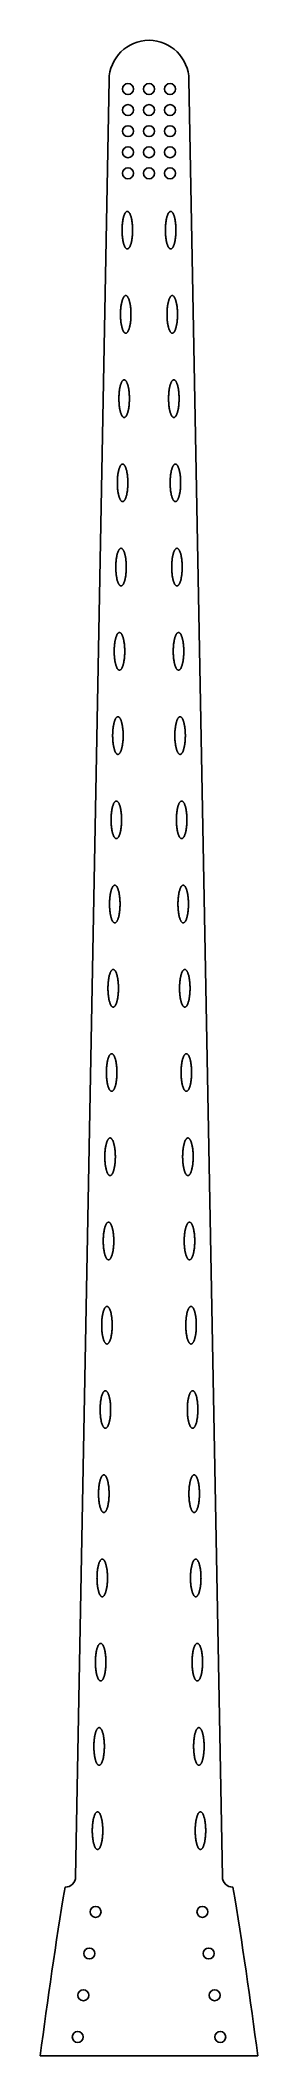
# Model space of a CAD drawing. Extents: x -1.3 to 1.3, y -33.6 to -9.7.
import ezdxf

# ---------------------------------------------------------------- set-up
doc = ezdxf.new("R2010")
doc.units = 0
doc.layers.get('0').update_dxf_attribs({"linetype": 'CONTINUOUS'})

msp = doc.modelspace()

# ---------------------------------------------------------------- linework, layer by layer
msp.add_lwpolyline([(-0.996759, -31.628979), (-0.998419, -31.628979, 0.008800237), (-1.292748, -33.628979), (1.292748, -33.628979, 0.008800237), (0.998419, -31.628979), (0.996759, -31.628979, -0.408771843), (0.87178, -31.506306), (0.47468, -10.176365, 0.986757187), (-0.47468, -10.176365), (-0.87178, -31.506306, -0.408771843)], format="xyb", close=True)
for points in [[(-0.257866, -12.1847, 0), (-0.2548, -12.1844, 0), (-0.25174, -12.1836, 0), (-0.248696, -12.1822, 0), (-0.245673, -12.1804, 0), (-0.24268, -12.178, 0), (-0.239724, -12.175, 0), (-0.236811, -12.1716, 0), (-0.233949, -12.1677, 0), (-0.231144, -12.1632, 0), (-0.228404, -12.1583, 0), (-0.225735, -12.1529, 0), (-0.223143, -12.147, 0), (-0.220635, -12.1407, 0), (-0.218217, -12.134, 0), (-0.215894, -12.1268, 0), (-0.213672, -12.1192, 0), (-0.211557, -12.1113, 0), (-0.209553, -12.103, 0), (-0.207666, -12.0943, 0), (-0.2059, -12.0854, 0), (-0.204258, -12.0761, 0), (-0.202746, -12.0666, 0), (-0.201367, -12.0568, 0), (-0.200124, -12.0468, 0), (-0.19902, -12.0365, 0), (-0.198058, -12.0261, 0), (-0.197239, -12.0155, 0), (-0.196567, -12.0048, 0), (-0.196043, -11.994, 0), (-0.195667, -11.9832, 0), (-0.195442, -11.9722, 0), (-0.195366, -11.9613, 0), (-0.195442, -11.9503, 0), (-0.195667, -11.9394, 0), (-0.196043, -11.9285, 0), (-0.196567, -11.9177, 0), (-0.197239, -11.907, 0), (-0.198058, -11.8964, 0), (-0.19902, -11.886, 0), (-0.200124, -11.8758, 0), (-0.201367, -11.8657, 0), (-0.202746, -11.856, 0), (-0.204258, -11.8464, 0), (-0.2059, -11.8371, 0), (-0.207666, -11.8282, 0), (-0.209553, -11.8195, 0), (-0.211557, -11.8112, 0), (-0.213672, -11.8033, 0), (-0.215894, -11.7957, 0), (-0.218217, -11.7886, 0), (-0.220635, -11.7818, 0), (-0.223143, -11.7755, 0), (-0.225735, -11.7696, 0), (-0.228404, -11.7642, 0), (-0.231144, -11.7593, 0), (-0.233949, -11.7549, 0), (-0.236811, -11.7509, 0), (-0.239724, -11.7475, 0), (-0.24268, -11.7446, 0), (-0.245673, -11.7422, 0), (-0.248696, -11.7403, 0), (-0.25174, -11.7389, 0), (-0.2548, -11.7381, 0), (-0.257866, -11.7379, 0), (-0.260933, -11.7381, 0), (-0.263992, -11.7389, 0), (-0.267037, -11.7403, 0), (-0.27006, -11.7422, 0), (-0.273053, -11.7446, 0), (-0.276009, -11.7475, 0), (-0.278922, -11.7509, 0), (-0.281784, -11.7549, 0), (-0.284589, -11.7593, 0), (-0.287329, -11.7642, 0), (-0.289998, -11.7696, 0), (-0.29259, -11.7755, 0), (-0.295098, -11.7818, 0), (-0.297516, -11.7886, 0), (-0.299839, -11.7957, 0), (-0.302061, -11.8033, 0), (-0.304176, -11.8112, 0), (-0.30618, -11.8195, 0), (-0.308067, -11.8282, 0), (-0.309833, -11.8371, 0), (-0.311474, -11.8464, 0), (-0.312986, -11.856, 0), (-0.314366, -11.8657, 0), (-0.315609, -11.8758, 0), (-0.316713, -11.886, 0), (-0.317675, -11.8964, 0), (-0.318493, -11.907, 0), (-0.319165, -11.9177, 0), (-0.31969, -11.9285, 0), (-0.320065, -11.9394, 0), (-0.320291, -11.9503, 0), (-0.320366, -11.9613, 0), (-0.320291, -11.9722, 0), (-0.320065, -11.9832, 0), (-0.31969, -11.994, 0), (-0.319165, -12.0048, 0), (-0.318493, -12.0155, 0), (-0.317675, -12.0261, 0), (-0.316713, -12.0365, 0), (-0.315609, -12.0468, 0), (-0.314366, -12.0568, 0), (-0.312986, -12.0666, 0), (-0.311474, -12.0761, 0), (-0.309833, -12.0854, 0), (-0.308067, -12.0943, 0), (-0.30618, -12.103, 0), (-0.304176, -12.1113, 0), (-0.302061, -12.1192, 0), (-0.299839, -12.1268, 0), (-0.297516, -12.134, 0), (-0.295098, -12.1407, 0), (-0.29259, -12.147, 0), (-0.289998, -12.1529, 0), (-0.287329, -12.1583, 0), (-0.284589, -12.1632, 0), (-0.281784, -12.1677, 0), (-0.278922, -12.1716, 0), (-0.276009, -12.175, 0), (-0.273053, -12.178, 0), (-0.27006, -12.1804, 0), (-0.267037, -12.1822, 0), (-0.263992, -12.1836, 0), (-0.260933, -12.1844, 0), (-0.257866, -12.1847, 0)], [(0.257866, -12.1847, 0), (0.260933, -12.1844, 0), (0.263992, -12.1836, 0), (0.267037, -12.1822, 0), (0.27006, -12.1804, 0), (0.273053, -12.178, 0), (0.276009, -12.175, 0), (0.278922, -12.1716, 0), (0.281784, -12.1677, 0), (0.284589, -12.1632, 0), (0.287329, -12.1583, 0), (0.289998, -12.1529, 0), (0.29259, -12.147, 0), (0.295098, -12.1407, 0), (0.297516, -12.134, 0), (0.299839, -12.1268, 0), (0.302061, -12.1192, 0), (0.304176, -12.1113, 0), (0.30618, -12.103, 0), (0.308067, -12.0943, 0), (0.309833, -12.0854, 0), (0.311474, -12.0761, 0), (0.312986, -12.0666, 0), (0.314366, -12.0568, 0), (0.315609, -12.0468, 0), (0.316713, -12.0365, 0), (0.317675, -12.0261, 0), (0.318493, -12.0155, 0), (0.319165, -12.0048, 0), (0.31969, -11.994, 0), (0.320065, -11.9832, 0), (0.320291, -11.9722, 0), (0.320366, -11.9613, 0), (0.320291, -11.9503, 0), (0.320065, -11.9394, 0), (0.31969, -11.9285, 0), (0.319165, -11.9177, 0), (0.318493, -11.907, 0), (0.317675, -11.8964, 0), (0.316713, -11.886, 0), (0.315609, -11.8758, 0), (0.314366, -11.8657, 0), (0.312986, -11.856, 0), (0.311474, -11.8464, 0), (0.309833, -11.8371, 0), (0.308067, -11.8282, 0), (0.30618, -11.8195, 0), (0.304176, -11.8112, 0), (0.302061, -11.8033, 0), (0.299839, -11.7957, 0), (0.297516, -11.7886, 0), (0.295098, -11.7818, 0), (0.29259, -11.7755, 0), (0.289998, -11.7696, 0), (0.287329, -11.7642, 0), (0.284589, -11.7593, 0), (0.281784, -11.7549, 0), (0.278922, -11.7509, 0), (0.276009, -11.7475, 0), (0.273053, -11.7446, 0), (0.27006, -11.7422, 0), (0.267037, -11.7403, 0), (0.263992, -11.7389, 0), (0.260933, -11.7381, 0), (0.257866, -11.7379, 0), (0.2548, -11.7381, 0), (0.25174, -11.7389, 0), (0.248696, -11.7403, 0), (0.245673, -11.7422, 0), (0.24268, -11.7446, 0), (0.239724, -11.7475, 0), (0.236811, -11.7509, 0), (0.233949, -11.7549, 0), (0.231144, -11.7593, 0), (0.228404, -11.7642, 0), (0.225735, -11.7696, 0), (0.223143, -11.7755, 0), (0.220635, -11.7818, 0), (0.218217, -11.7886, 0), (0.215894, -11.7957, 0), (0.213672, -11.8033, 0), (0.211557, -11.8112, 0), (0.209553, -11.8195, 0), (0.207666, -11.8282, 0), (0.2059, -11.8371, 0), (0.204258, -11.8464, 0), (0.202746, -11.856, 0), (0.201367, -11.8657, 0), (0.200124, -11.8758, 0), (0.19902, -11.886, 0), (0.198058, -11.8964, 0), (0.197239, -11.907, 0), (0.196567, -11.9177, 0), (0.196043, -11.9285, 0), (0.195667, -11.9394, 0), (0.195442, -11.9503, 0), (0.195366, -11.9613, 0), (0.195442, -11.9722, 0), (0.195667, -11.9832, 0), (0.196043, -11.994, 0), (0.196567, -12.0048, 0), (0.197239, -12.0155, 0), (0.198058, -12.0261, 0), (0.19902, -12.0365, 0), (0.200124, -12.0468, 0), (0.201367, -12.0568, 0), (0.202746, -12.0666, 0), (0.204258, -12.0761, 0), (0.2059, -12.0854, 0), (0.207666, -12.0943, 0), (0.209553, -12.103, 0), (0.211557, -12.1113, 0), (0.213672, -12.1192, 0), (0.215894, -12.1268, 0), (0.218217, -12.134, 0), (0.220635, -12.1407, 0), (0.223143, -12.147, 0), (0.225735, -12.1529, 0), (0.228404, -12.1583, 0), (0.231144, -12.1632, 0), (0.233949, -12.1677, 0), (0.236811, -12.1716, 0), (0.239724, -12.175, 0), (0.24268, -12.178, 0), (0.245673, -12.1804, 0), (0.248696, -12.1822, 0), (0.25174, -12.1836, 0), (0.2548, -12.1844, 0), (0.257866, -12.1847, 0)], [(-0.27648, -13.1845, 0), (-0.273413, -13.1842, 0), (-0.270354, -13.1834, 0), (-0.26731, -13.1821, 0), (-0.264287, -13.1802, 0), (-0.261294, -13.1778, 0), (-0.258337, -13.1749, 0), (-0.255425, -13.1714, 0), (-0.252562, -13.1675, 0), (-0.249758, -13.163, 0), (-0.247018, -13.1581, 0), (-0.244349, -13.1527, 0), (-0.241757, -13.1468, 0), (-0.239249, -13.1405, 0), (-0.236831, -13.1338, 0), (-0.234508, -13.1266, 0), (-0.232286, -13.1191, 0), (-0.230171, -13.1111, 0), (-0.228167, -13.1028, 0), (-0.22628, -13.0942, 0), (-0.224513, -13.0852, 0), (-0.222872, -13.0759, 0), (-0.22136, -13.0664, 0), (-0.219981, -13.0566, 0), (-0.218738, -13.0466, 0), (-0.217634, -13.0364, 0), (-0.216671, -13.0259, 0), (-0.215853, -13.0154, 0), (-0.215181, -13.0047, 0), (-0.214657, -12.9939, 0), (-0.214281, -12.983, 0), (-0.214055, -12.9721, 0), (-0.21398, -12.9611, 0), (-0.214055, -12.9501, 0), (-0.214281, -12.9392, 0), (-0.214657, -12.9283, 0), (-0.215181, -12.9175, 0), (-0.215853, -12.9068, 0), (-0.216671, -12.8962, 0), (-0.217634, -12.8858, 0), (-0.218738, -12.8756, 0), (-0.219981, -12.8656, 0), (-0.22136, -12.8558, 0), (-0.222872, -12.8462, 0), (-0.224513, -12.837, 0), (-0.22628, -12.828, 0), (-0.228167, -12.8194, 0), (-0.230171, -12.8111, 0), (-0.232286, -12.8031, 0), (-0.234508, -12.7956, 0), (-0.236831, -12.7884, 0), (-0.239249, -12.7817, 0), (-0.241757, -12.7753, 0), (-0.244349, -12.7695, 0), (-0.247018, -12.7641, 0), (-0.249758, -12.7591, 0), (-0.252562, -12.7547, 0), (-0.255425, -12.7507, 0), (-0.258337, -12.7473, 0), (-0.261294, -12.7444, 0), (-0.264287, -12.742, 0), (-0.26731, -12.7401, 0), (-0.270354, -12.7388, 0), (-0.273413, -12.738, 0), (-0.27648, -12.7377, 0), (-0.279547, -12.738, 0), (-0.282606, -12.7388, 0), (-0.285651, -12.7401, 0), (-0.288673, -12.742, 0), (-0.291666, -12.7444, 0), (-0.294623, -12.7473, 0), (-0.297536, -12.7507, 0), (-0.300398, -12.7547, 0), (-0.303202, -12.7591, 0), (-0.305942, -12.7641, 0), (-0.308612, -12.7695, 0), (-0.311203, -12.7753, 0), (-0.313711, -12.7817, 0), (-0.31613, -12.7884, 0), (-0.318453, -12.7956, 0), (-0.320674, -12.8031, 0), (-0.32279, -12.8111, 0), (-0.324793, -12.8194, 0), (-0.326681, -12.828, 0), (-0.328447, -12.837, 0), (-0.330088, -12.8462, 0), (-0.3316, -12.8558, 0), (-0.332979, -12.8656, 0), (-0.334223, -12.8756, 0), (-0.335327, -12.8858, 0), (-0.336289, -12.8962, 0), (-0.337107, -12.9068, 0), (-0.337779, -12.9175, 0), (-0.338304, -12.9283, 0), (-0.338679, -12.9392, 0), (-0.338905, -12.9501, 0), (-0.33898, -12.9611, 0), (-0.338905, -12.9721, 0), (-0.338679, -12.983, 0), (-0.338304, -12.9939, 0), (-0.337779, -13.0047, 0), (-0.337107, -13.0154, 0), (-0.336289, -13.0259, 0), (-0.335327, -13.0364, 0), (-0.334223, -13.0466, 0), (-0.332979, -13.0566, 0), (-0.3316, -13.0664, 0), (-0.330088, -13.0759, 0), (-0.328447, -13.0852, 0), (-0.326681, -13.0942, 0), (-0.324793, -13.1028, 0), (-0.32279, -13.1111, 0), (-0.320674, -13.1191, 0), (-0.318453, -13.1266, 0), (-0.31613, -13.1338, 0), (-0.313711, -13.1405, 0), (-0.311203, -13.1468, 0), (-0.308612, -13.1527, 0), (-0.305942, -13.1581, 0), (-0.303202, -13.163, 0), (-0.300398, -13.1675, 0), (-0.297536, -13.1714, 0), (-0.294623, -13.1749, 0), (-0.291666, -13.1778, 0), (-0.288673, -13.1802, 0), (-0.285651, -13.1821, 0), (-0.282606, -13.1834, 0), (-0.279547, -13.1842, 0), (-0.27648, -13.1845, 0)], [(0.27648, -13.1845, 0), (0.279547, -13.1842, 0), (0.282606, -13.1834, 0), (0.285651, -13.1821, 0), (0.288673, -13.1802, 0), (0.291666, -13.1778, 0), (0.294623, -13.1749, 0), (0.297536, -13.1714, 0), (0.300398, -13.1675, 0), (0.303202, -13.163, 0), (0.305942, -13.1581, 0), (0.308612, -13.1527, 0), (0.311203, -13.1468, 0), (0.313711, -13.1405, 0), (0.31613, -13.1338, 0), (0.318453, -13.1266, 0), (0.320674, -13.1191, 0), (0.32279, -13.1111, 0), (0.324793, -13.1028, 0), (0.326681, -13.0942, 0), (0.328447, -13.0852, 0), (0.330088, -13.0759, 0), (0.3316, -13.0664, 0), (0.332979, -13.0566, 0), (0.334223, -13.0466, 0), (0.335327, -13.0364, 0), (0.336289, -13.0259, 0), (0.337107, -13.0154, 0), (0.337779, -13.0047, 0), (0.338304, -12.9939, 0), (0.338679, -12.983, 0), (0.338905, -12.9721, 0), (0.33898, -12.9611, 0), (0.338905, -12.9501, 0), (0.338679, -12.9392, 0), (0.338304, -12.9283, 0), (0.337779, -12.9175, 0), (0.337107, -12.9068, 0), (0.336289, -12.8962, 0), (0.335327, -12.8858, 0), (0.334223, -12.8756, 0), (0.332979, -12.8656, 0), (0.3316, -12.8558, 0), (0.330088, -12.8462, 0), (0.328447, -12.837, 0), (0.326681, -12.828, 0), (0.324793, -12.8194, 0), (0.32279, -12.8111, 0), (0.320674, -12.8031, 0), (0.318453, -12.7956, 0), (0.31613, -12.7884, 0), (0.313711, -12.7817, 0), (0.311203, -12.7753, 0), (0.308612, -12.7695, 0), (0.305942, -12.7641, 0), (0.303202, -12.7591, 0), (0.300398, -12.7547, 0), (0.297536, -12.7507, 0), (0.294623, -12.7473, 0), (0.291666, -12.7444, 0), (0.288673, -12.742, 0), (0.285651, -12.7401, 0), (0.282606, -12.7388, 0), (0.279547, -12.738, 0), (0.27648, -12.7377, 0), (0.273413, -12.738, 0), (0.270354, -12.7388, 0), (0.26731, -12.7401, 0), (0.264287, -12.742, 0), (0.261294, -12.7444, 0), (0.258337, -12.7473, 0), (0.255425, -12.7507, 0), (0.252562, -12.7547, 0), (0.249758, -12.7591, 0), (0.247018, -12.7641, 0), (0.244349, -12.7695, 0), (0.241757, -12.7753, 0), (0.239249, -12.7817, 0), (0.236831, -12.7884, 0), (0.234508, -12.7956, 0), (0.232286, -12.8031, 0), (0.230171, -12.8111, 0), (0.228167, -12.8194, 0), (0.22628, -12.828, 0), (0.224513, -12.837, 0), (0.222872, -12.8462, 0), (0.22136, -12.8558, 0), (0.219981, -12.8656, 0), (0.218738, -12.8756, 0), (0.217634, -12.8858, 0), (0.216671, -12.8962, 0), (0.215853, -12.9068, 0), (0.215181, -12.9175, 0), (0.214657, -12.9283, 0), (0.214281, -12.9392, 0), (0.214055, -12.9501, 0), (0.21398, -12.9611, 0), (0.214055, -12.9721, 0), (0.214281, -12.983, 0), (0.214657, -12.9939, 0), (0.215181, -13.0047, 0), (0.215853, -13.0154, 0), (0.216671, -13.0259, 0), (0.217634, -13.0364, 0), (0.218738, -13.0466, 0), (0.219981, -13.0566, 0), (0.22136, -13.0664, 0), (0.222872, -13.0759, 0), (0.224513, -13.0852, 0), (0.22628, -13.0942, 0), (0.228167, -13.1028, 0), (0.230171, -13.1111, 0), (0.232286, -13.1191, 0), (0.234508, -13.1266, 0), (0.236831, -13.1338, 0), (0.239249, -13.1405, 0), (0.241757, -13.1468, 0), (0.244349, -13.1527, 0), (0.247018, -13.1581, 0), (0.249758, -13.163, 0), (0.252562, -13.1675, 0), (0.255425, -13.1714, 0), (0.258337, -13.1749, 0), (0.261294, -13.1778, 0), (0.264287, -13.1802, 0), (0.26731, -13.1821, 0), (0.270354, -13.1834, 0), (0.273413, -13.1842, 0), (0.27648, -13.1845, 0)], [(-0.295094, -14.1843, 0), (-0.292027, -14.184, 0), (-0.288968, -14.1832, 0), (-0.285923, -14.1819, 0), (-0.282901, -14.18, 0), (-0.279908, -14.1776, 0), (-0.276951, -14.1747, 0), (-0.274038, -14.1713, 0), (-0.271176, -14.1673, 0), (-0.268372, -14.1629, 0), (-0.265632, -14.1579, 0), (-0.262963, -14.1525, 0), (-0.260371, -14.1467, 0), (-0.257863, -14.1404, 0), (-0.255444, -14.1336, 0), (-0.253122, -14.1264, 0), (-0.2509, -14.1189, 0), (-0.248785, -14.1109, 0), (-0.246781, -14.1026, 0), (-0.244893, -14.094, 0), (-0.243127, -14.085, 0), (-0.241486, -14.0758, 0), (-0.239974, -14.0662, 0), (-0.238595, -14.0564, 0), (-0.237351, -14.0464, 0), (-0.236247, -14.0362, 0), (-0.235285, -14.0258, 0), (-0.234467, -14.0152, 0), (-0.233795, -14.0045, 0), (-0.23327, -13.9937, 0), (-0.232895, -13.9828, 0), (-0.232669, -13.9719, 0), (-0.232594, -13.9609, 0), (-0.232669, -13.95, 0), (-0.232895, -13.939, 0), (-0.23327, -13.9281, 0), (-0.233795, -13.9173, 0), (-0.234467, -13.9066, 0), (-0.235285, -13.8961, 0), (-0.236247, -13.8857, 0), (-0.237351, -13.8754, 0), (-0.238595, -13.8654, 0), (-0.239974, -13.8556, 0), (-0.241486, -13.8461, 0), (-0.243127, -13.8368, 0), (-0.244893, -13.8278, 0), (-0.246781, -13.8192, 0), (-0.248785, -13.8109, 0), (-0.2509, -13.8029, 0), (-0.253122, -13.7954, 0), (-0.255444, -13.7882, 0), (-0.257863, -13.7815, 0), (-0.260371, -13.7752, 0), (-0.262963, -13.7693, 0), (-0.265632, -13.7639, 0), (-0.268372, -13.759, 0), (-0.271176, -13.7545, 0), (-0.274038, -13.7506, 0), (-0.276951, -13.7471, 0), (-0.279908, -13.7442, 0), (-0.282901, -13.7418, 0), (-0.285923, -13.7399, 0), (-0.288968, -13.7386, 0), (-0.292027, -13.7378, 0), (-0.295094, -13.7375, 0), (-0.298161, -13.7378, 0), (-0.30122, -13.7386, 0), (-0.304265, -13.7399, 0), (-0.307287, -13.7418, 0), (-0.31028, -13.7442, 0), (-0.313237, -13.7471, 0), (-0.31615, -13.7506, 0), (-0.319012, -13.7545, 0), (-0.321816, -13.759, 0), (-0.324556, -13.7639, 0), (-0.327225, -13.7693, 0), (-0.329817, -13.7752, 0), (-0.332325, -13.7815, 0), (-0.334744, -13.7882, 0), (-0.337066, -13.7954, 0), (-0.339288, -13.8029, 0), (-0.341403, -13.8109, 0), (-0.343407, -13.8192, 0), (-0.345294, -13.8278, 0), (-0.347061, -13.8368, 0), (-0.348702, -13.8461, 0), (-0.350214, -13.8556, 0), (-0.351593, -13.8654, 0), (-0.352836, -13.8754, 0), (-0.35394, -13.8857, 0), (-0.354903, -13.8961, 0), (-0.355721, -13.9066, 0), (-0.356393, -13.9173, 0), (-0.356917, -13.9281, 0), (-0.357293, -13.939, 0), (-0.357519, -13.95, 0), (-0.357594, -13.9609, 0), (-0.357519, -13.9719, 0), (-0.357293, -13.9828, 0), (-0.356917, -13.9937, 0), (-0.356393, -14.0045, 0), (-0.355721, -14.0152, 0), (-0.354903, -14.0258, 0), (-0.35394, -14.0362, 0), (-0.352836, -14.0464, 0), (-0.351593, -14.0564, 0), (-0.350214, -14.0662, 0), (-0.348702, -14.0758, 0), (-0.347061, -14.085, 0), (-0.345294, -14.094, 0), (-0.343407, -14.1026, 0), (-0.341403, -14.1109, 0), (-0.339288, -14.1189, 0), (-0.337066, -14.1264, 0), (-0.334744, -14.1336, 0), (-0.332325, -14.1404, 0), (-0.329817, -14.1467, 0), (-0.327225, -14.1525, 0), (-0.324556, -14.1579, 0), (-0.321816, -14.1629, 0), (-0.319012, -14.1673, 0), (-0.31615, -14.1713, 0), (-0.313237, -14.1747, 0), (-0.31028, -14.1776, 0), (-0.307287, -14.18, 0), (-0.304265, -14.1819, 0), (-0.30122, -14.1832, 0), (-0.298161, -14.184, 0), (-0.295094, -14.1843, 0)], [(0.295094, -14.1843, 0), (0.298161, -14.184, 0), (0.30122, -14.1832, 0), (0.304265, -14.1819, 0), (0.307287, -14.18, 0), (0.31028, -14.1776, 0), (0.313237, -14.1747, 0), (0.31615, -14.1713, 0), (0.319012, -14.1673, 0), (0.321816, -14.1629, 0), (0.324556, -14.1579, 0), (0.327225, -14.1525, 0), (0.329817, -14.1467, 0), (0.332325, -14.1404, 0), (0.334744, -14.1336, 0), (0.337066, -14.1264, 0), (0.339288, -14.1189, 0), (0.341403, -14.1109, 0), (0.343407, -14.1026, 0), (0.345294, -14.094, 0), (0.347061, -14.085, 0), (0.348702, -14.0758, 0), (0.350214, -14.0662, 0), (0.351593, -14.0564, 0), (0.352836, -14.0464, 0), (0.35394, -14.0362, 0), (0.354903, -14.0258, 0), (0.355721, -14.0152, 0), (0.356393, -14.0045, 0), (0.356917, -13.9937, 0), (0.357293, -13.9828, 0), (0.357519, -13.9719, 0), (0.357594, -13.9609, 0), (0.357519, -13.95, 0), (0.357293, -13.939, 0), (0.356917, -13.9281, 0), (0.356393, -13.9173, 0), (0.355721, -13.9066, 0), (0.354903, -13.8961, 0), (0.35394, -13.8857, 0), (0.352836, -13.8754, 0), (0.351593, -13.8654, 0), (0.350214, -13.8556, 0), (0.348702, -13.8461, 0), (0.347061, -13.8368, 0), (0.345294, -13.8278, 0), (0.343407, -13.8192, 0), (0.341403, -13.8109, 0), (0.339288, -13.8029, 0), (0.337066, -13.7954, 0), (0.334744, -13.7882, 0), (0.332325, -13.7815, 0), (0.329817, -13.7752, 0), (0.327225, -13.7693, 0), (0.324556, -13.7639, 0), (0.321816, -13.759, 0), (0.319012, -13.7545, 0), (0.31615, -13.7506, 0), (0.313237, -13.7471, 0), (0.31028, -13.7442, 0), (0.307287, -13.7418, 0), (0.304265, -13.7399, 0), (0.30122, -13.7386, 0), (0.298161, -13.7378, 0), (0.295094, -13.7375, 0), (0.292027, -13.7378, 0), (0.288968, -13.7386, 0), (0.285923, -13.7399, 0), (0.282901, -13.7418, 0), (0.279908, -13.7442, 0), (0.276951, -13.7471, 0), (0.274038, -13.7506, 0), (0.271176, -13.7545, 0), (0.268372, -13.759, 0), (0.265632, -13.7639, 0), (0.262963, -13.7693, 0), (0.260371, -13.7752, 0), (0.257863, -13.7815, 0), (0.255444, -13.7882, 0), (0.253122, -13.7954, 0), (0.2509, -13.8029, 0), (0.248785, -13.8109, 0), (0.246781, -13.8192, 0), (0.244893, -13.8278, 0), (0.243127, -13.8368, 0), (0.241486, -13.8461, 0), (0.239974, -13.8556, 0), (0.238595, -13.8654, 0), (0.237351, -13.8754, 0), (0.236247, -13.8857, 0), (0.235285, -13.8961, 0), (0.234467, -13.9066, 0), (0.233795, -13.9173, 0), (0.23327, -13.9281, 0), (0.232895, -13.939, 0), (0.232669, -13.95, 0), (0.232594, -13.9609, 0), (0.232669, -13.9719, 0), (0.232895, -13.9828, 0), (0.23327, -13.9937, 0), (0.233795, -14.0045, 0), (0.234467, -14.0152, 0), (0.235285, -14.0258, 0), (0.236247, -14.0362, 0), (0.237351, -14.0464, 0), (0.238595, -14.0564, 0), (0.239974, -14.0662, 0), (0.241486, -14.0758, 0), (0.243127, -14.085, 0), (0.244893, -14.094, 0), (0.246781, -14.1026, 0), (0.248785, -14.1109, 0), (0.2509, -14.1189, 0), (0.253122, -14.1264, 0), (0.255444, -14.1336, 0), (0.257863, -14.1404, 0), (0.260371, -14.1467, 0), (0.262963, -14.1525, 0), (0.265632, -14.1579, 0), (0.268372, -14.1629, 0), (0.271176, -14.1673, 0), (0.274038, -14.1713, 0), (0.276951, -14.1747, 0), (0.279908, -14.1776, 0), (0.282901, -14.18, 0), (0.285923, -14.1819, 0), (0.288968, -14.1832, 0), (0.292027, -14.184, 0), (0.295094, -14.1843, 0)], [(-0.313708, -15.1841, 0), (-0.310641, -15.1839, 0), (-0.307582, -15.1831, 0), (-0.304537, -15.1817, 0), (-0.301515, -15.1798, 0), (-0.298521, -15.1774, 0), (-0.295565, -15.1745, 0), (-0.292652, -15.1711, 0), (-0.28979, -15.1671, 0), (-0.286986, -15.1627, 0), (-0.284245, -15.1578, 0), (-0.281576, -15.1524, 0), (-0.278985, -15.1465, 0), (-0.276477, -15.1402, 0), (-0.274058, -15.1334, 0), (-0.271735, -15.1263, 0), (-0.269514, -15.1187, 0), (-0.267398, -15.1108, 0), (-0.265395, -15.1025, 0), (-0.263507, -15.0938, 0), (-0.261741, -15.0849, 0), (-0.2601, -15.0756, 0), (-0.258588, -15.0661, 0), (-0.257208, -15.0563, 0), (-0.255965, -15.0462, 0), (-0.254861, -15.036, 0), (-0.253899, -15.0256, 0), (-0.253081, -15.015, 0), (-0.252409, -15.0043, 0), (-0.251884, -14.9935, 0), (-0.251509, -14.9826, 0), (-0.251283, -14.9717, 0), (-0.251208, -14.9607, 0), (-0.251283, -14.9498, 0), (-0.251509, -14.9388, 0), (-0.251884, -14.928, 0), (-0.252409, -14.9172, 0), (-0.253081, -14.9065, 0), (-0.253899, -14.8959, 0), (-0.254861, -14.8855, 0), (-0.255965, -14.8753, 0), (-0.257208, -14.8652, 0), (-0.258588, -14.8554, 0), (-0.2601, -14.8459, 0), (-0.261741, -14.8366, 0), (-0.263507, -14.8277, 0), (-0.265395, -14.819, 0), (-0.267398, -14.8107, 0), (-0.269514, -14.8028, 0), (-0.271735, -14.7952, 0), (-0.274058, -14.7881, 0), (-0.276477, -14.7813, 0), (-0.278985, -14.775, 0), (-0.281576, -14.7691, 0), (-0.284245, -14.7637, 0), (-0.286986, -14.7588, 0), (-0.28979, -14.7543, 0), (-0.292652, -14.7504, 0), (-0.295565, -14.747, 0), (-0.298521, -14.744, 0), (-0.301515, -14.7416, 0), (-0.304537, -14.7398, 0), (-0.307582, -14.7384, 0), (-0.310641, -14.7376, 0), (-0.313708, -14.7373, 0), (-0.316774, -14.7376, 0), (-0.319834, -14.7384, 0), (-0.322878, -14.7398, 0), (-0.325901, -14.7416, 0), (-0.328894, -14.744, 0), (-0.331851, -14.747, 0), (-0.334763, -14.7504, 0), (-0.337625, -14.7543, 0), (-0.34043, -14.7588, 0), (-0.34317, -14.7637, 0), (-0.345839, -14.7691, 0), (-0.348431, -14.775, 0), (-0.350939, -14.7813, 0), (-0.353357, -14.7881, 0), (-0.35568, -14.7952, 0), (-0.357902, -14.8028, 0), (-0.360017, -14.8107, 0), (-0.362021, -14.819, 0), (-0.363908, -14.8277, 0), (-0.365675, -14.8366, 0), (-0.367316, -14.8459, 0), (-0.368828, -14.8554, 0), (-0.370207, -14.8652, 0), (-0.37145, -14.8753, 0), (-0.372554, -14.8855, 0), (-0.373517, -14.8959, 0), (-0.374335, -14.9065, 0), (-0.375007, -14.9172, 0), (-0.375531, -14.928, 0), (-0.375907, -14.9388, 0), (-0.376132, -14.9498, 0), (-0.376208, -14.9607, 0), (-0.376132, -14.9717, 0), (-0.375907, -14.9826, 0), (-0.375531, -14.9935, 0), (-0.375007, -15.0043, 0), (-0.374335, -15.015, 0), (-0.373517, -15.0256, 0), (-0.372554, -15.036, 0), (-0.37145, -15.0462, 0), (-0.370207, -15.0563, 0), (-0.368828, -15.0661, 0), (-0.367316, -15.0756, 0), (-0.365675, -15.0849, 0), (-0.363908, -15.0938, 0), (-0.362021, -15.1025, 0), (-0.360017, -15.1108, 0), (-0.357902, -15.1187, 0), (-0.35568, -15.1263, 0), (-0.353357, -15.1334, 0), (-0.350939, -15.1402, 0), (-0.348431, -15.1465, 0), (-0.345839, -15.1524, 0), (-0.34317, -15.1578, 0), (-0.34043, -15.1627, 0), (-0.337625, -15.1671, 0), (-0.334763, -15.1711, 0), (-0.331851, -15.1745, 0), (-0.328894, -15.1774, 0), (-0.325901, -15.1798, 0), (-0.322878, -15.1817, 0), (-0.319834, -15.1831, 0), (-0.316774, -15.1839, 0), (-0.313708, -15.1841, 0)], [(0.313708, -15.1841, 0), (0.316774, -15.1839, 0), (0.319834, -15.1831, 0), (0.322878, -15.1817, 0), (0.325901, -15.1798, 0), (0.328894, -15.1774, 0), (0.331851, -15.1745, 0), (0.334763, -15.1711, 0), (0.337625, -15.1671, 0), (0.34043, -15.1627, 0), (0.34317, -15.1578, 0), (0.345839, -15.1524, 0), (0.348431, -15.1465, 0), (0.350939, -15.1402, 0), (0.353357, -15.1334, 0), (0.35568, -15.1263, 0), (0.357902, -15.1187, 0), (0.360017, -15.1108, 0), (0.362021, -15.1025, 0), (0.363908, -15.0938, 0), (0.365675, -15.0849, 0), (0.367316, -15.0756, 0), (0.368828, -15.0661, 0), (0.370207, -15.0563, 0), (0.37145, -15.0462, 0), (0.372554, -15.036, 0), (0.373517, -15.0256, 0), (0.374335, -15.015, 0), (0.375007, -15.0043, 0), (0.375531, -14.9935, 0), (0.375907, -14.9826, 0), (0.376132, -14.9717, 0), (0.376208, -14.9607, 0), (0.376132, -14.9498, 0), (0.375907, -14.9388, 0), (0.375531, -14.928, 0), (0.375007, -14.9172, 0), (0.374335, -14.9065, 0), (0.373517, -14.8959, 0), (0.372554, -14.8855, 0), (0.37145, -14.8753, 0), (0.370207, -14.8652, 0), (0.368828, -14.8554, 0), (0.367316, -14.8459, 0), (0.365675, -14.8366, 0), (0.363908, -14.8277, 0), (0.362021, -14.819, 0), (0.360017, -14.8107, 0), (0.357902, -14.8028, 0), (0.35568, -14.7952, 0), (0.353357, -14.7881, 0), (0.350939, -14.7813, 0), (0.348431, -14.775, 0), (0.345839, -14.7691, 0), (0.34317, -14.7637, 0), (0.34043, -14.7588, 0), (0.337625, -14.7543, 0), (0.334763, -14.7504, 0), (0.331851, -14.747, 0), (0.328894, -14.744, 0), (0.325901, -14.7416, 0), (0.322878, -14.7398, 0), (0.319834, -14.7384, 0), (0.316774, -14.7376, 0), (0.313708, -14.7373, 0), (0.310641, -14.7376, 0), (0.307582, -14.7384, 0), (0.304537, -14.7398, 0), (0.301515, -14.7416, 0), (0.298521, -14.744, 0), (0.295565, -14.747, 0), (0.292652, -14.7504, 0), (0.28979, -14.7543, 0), (0.286986, -14.7588, 0), (0.284245, -14.7637, 0), (0.281576, -14.7691, 0), (0.278985, -14.775, 0), (0.276477, -14.7813, 0), (0.274058, -14.7881, 0), (0.271735, -14.7952, 0), (0.269514, -14.8028, 0), (0.267398, -14.8107, 0), (0.265395, -14.819, 0), (0.263507, -14.8277, 0), (0.261741, -14.8366, 0), (0.2601, -14.8459, 0), (0.258588, -14.8554, 0), (0.257208, -14.8652, 0), (0.255965, -14.8753, 0), (0.254861, -14.8855, 0), (0.253899, -14.8959, 0), (0.253081, -14.9065, 0), (0.252409, -14.9172, 0), (0.251884, -14.928, 0), (0.251509, -14.9388, 0), (0.251283, -14.9498, 0), (0.251208, -14.9607, 0), (0.251283, -14.9717, 0), (0.251509, -14.9826, 0), (0.251884, -14.9935, 0), (0.252409, -15.0043, 0), (0.253081, -15.015, 0), (0.253899, -15.0256, 0), (0.254861, -15.036, 0), (0.255965, -15.0462, 0), (0.257208, -15.0563, 0), (0.258588, -15.0661, 0), (0.2601, -15.0756, 0), (0.261741, -15.0849, 0), (0.263507, -15.0938, 0), (0.265395, -15.1025, 0), (0.267398, -15.1108, 0), (0.269514, -15.1187, 0), (0.271735, -15.1263, 0), (0.274058, -15.1334, 0), (0.276477, -15.1402, 0), (0.278985, -15.1465, 0), (0.281576, -15.1524, 0), (0.284245, -15.1578, 0), (0.286986, -15.1627, 0), (0.28979, -15.1671, 0), (0.292652, -15.1711, 0), (0.295565, -15.1745, 0), (0.298521, -15.1774, 0), (0.301515, -15.1798, 0), (0.304537, -15.1817, 0), (0.307582, -15.1831, 0), (0.310641, -15.1839, 0), (0.313708, -15.1841, 0)], [(-0.332322, -16.184, 0), (-0.329255, -16.1837, 0), (-0.326195, -16.1829, 0), (-0.323151, -16.1816, 0), (-0.320128, -16.1797, 0), (-0.317135, -16.1773, 0), (-0.314179, -16.1743, 0), (-0.311266, -16.1709, 0), (-0.308404, -16.167, 0), (-0.305599, -16.1625, 0), (-0.302859, -16.1576, 0), (-0.30019, -16.1522, 0), (-0.297598, -16.1463, 0), (-0.29509, -16.14, 0), (-0.292672, -16.1333, 0), (-0.290349, -16.1261, 0), (-0.288127, -16.1185, 0), (-0.286012, -16.1106, 0), (-0.284008, -16.1023, 0), (-0.282121, -16.0936, 0), (-0.280355, -16.0847, 0), (-0.278714, -16.0754, 0), (-0.277201, -16.0659, 0), (-0.275822, -16.0561, 0), (-0.274579, -16.0461, 0), (-0.273475, -16.0358, 0), (-0.272513, -16.0254, 0), (-0.271695, -16.0149, 0), (-0.271022, -16.0042, 0), (-0.270498, -15.9933, 0), (-0.270123, -15.9825, 0), (-0.269897, -15.9715, 0), (-0.269822, -15.9606, 0), (-0.269897, -15.9496, 0), (-0.270123, -15.9387, 0), (-0.270498, -15.9278, 0), (-0.271022, -15.917, 0), (-0.271695, -15.9063, 0), (-0.272513, -15.8957, 0), (-0.273475, -15.8853, 0), (-0.274579, -15.8751, 0), (-0.275822, -15.8651, 0), (-0.277201, -15.8553, 0), (-0.278714, -15.8457, 0), (-0.280355, -15.8365, 0), (-0.282121, -15.8275, 0), (-0.284008, -15.8188, 0), (-0.286012, -15.8105, 0), (-0.288127, -15.8026, 0), (-0.290349, -15.795, 0), (-0.292672, -15.7879, 0), (-0.29509, -15.7811, 0), (-0.297598, -15.7748, 0), (-0.30019, -15.769, 0), (-0.302859, -15.7635, 0), (-0.305599, -15.7586, 0), (-0.308404, -15.7542, 0), (-0.311266, -15.7502, 0), (-0.314179, -15.7468, 0), (-0.317135, -15.7439, 0), (-0.320128, -15.7415, 0), (-0.323151, -15.7396, 0), (-0.326195, -15.7382, 0), (-0.329255, -15.7374, 0), (-0.332322, -15.7372, 0), (-0.335388, -15.7374, 0), (-0.338448, -15.7382, 0), (-0.341492, -15.7396, 0), (-0.344515, -15.7415, 0), (-0.347508, -15.7439, 0), (-0.350464, -15.7468, 0), (-0.353377, -15.7502, 0), (-0.356239, -15.7542, 0), (-0.359044, -15.7586, 0), (-0.361784, -15.7635, 0), (-0.364453, -15.769, 0), (-0.367045, -15.7748, 0), (-0.369553, -15.7811, 0), (-0.371971, -15.7879, 0), (-0.374294, -15.795, 0), (-0.376516, -15.8026, 0), (-0.378631, -15.8105, 0), (-0.380635, -15.8188, 0), (-0.382522, -15.8275, 0), (-0.384288, -15.8365, 0), (-0.38593, -15.8457, 0), (-0.387442, -15.8553, 0), (-0.388821, -15.8651, 0), (-0.390064, -15.8751, 0), (-0.391168, -15.8853, 0), (-0.39213, -15.8957, 0), (-0.392948, -15.9063, 0), (-0.393621, -15.917, 0), (-0.394145, -15.9278, 0), (-0.394521, -15.9387, 0), (-0.394746, -15.9496, 0), (-0.394822, -15.9606, 0), (-0.394746, -15.9715, 0), (-0.394521, -15.9825, 0), (-0.394145, -15.9933, 0), (-0.393621, -16.0042, 0), (-0.392948, -16.0149, 0), (-0.39213, -16.0254, 0), (-0.391168, -16.0358, 0), (-0.390064, -16.0461, 0), (-0.388821, -16.0561, 0), (-0.387442, -16.0659, 0), (-0.38593, -16.0754, 0), (-0.384288, -16.0847, 0), (-0.382522, -16.0936, 0), (-0.380635, -16.1023, 0), (-0.378631, -16.1106, 0), (-0.376516, -16.1185, 0), (-0.374294, -16.1261, 0), (-0.371971, -16.1333, 0), (-0.369553, -16.14, 0), (-0.367045, -16.1463, 0), (-0.364453, -16.1522, 0), (-0.361784, -16.1576, 0), (-0.359044, -16.1625, 0), (-0.356239, -16.167, 0), (-0.353377, -16.1709, 0), (-0.350464, -16.1743, 0), (-0.347508, -16.1773, 0), (-0.344515, -16.1797, 0), (-0.341492, -16.1816, 0), (-0.338448, -16.1829, 0), (-0.335388, -16.1837, 0), (-0.332322, -16.184, 0)], [(0.332322, -16.184, 0), (0.335388, -16.1837, 0), (0.338448, -16.1829, 0), (0.341492, -16.1816, 0), (0.344515, -16.1797, 0), (0.347508, -16.1773, 0), (0.350464, -16.1743, 0), (0.353377, -16.1709, 0), (0.356239, -16.167, 0), (0.359044, -16.1625, 0), (0.361784, -16.1576, 0), (0.364453, -16.1522, 0), (0.367045, -16.1463, 0), (0.369553, -16.14, 0), (0.371971, -16.1333, 0), (0.374294, -16.1261, 0), (0.376516, -16.1185, 0), (0.378631, -16.1106, 0), (0.380635, -16.1023, 0), (0.382522, -16.0936, 0), (0.384288, -16.0847, 0), (0.38593, -16.0754, 0), (0.387442, -16.0659, 0), (0.388821, -16.0561, 0), (0.390064, -16.0461, 0), (0.391168, -16.0358, 0), (0.39213, -16.0254, 0), (0.392948, -16.0149, 0), (0.393621, -16.0042, 0), (0.394145, -15.9933, 0), (0.394521, -15.9825, 0), (0.394746, -15.9715, 0), (0.394822, -15.9606, 0), (0.394746, -15.9496, 0), (0.394521, -15.9387, 0), (0.394145, -15.9278, 0), (0.393621, -15.917, 0), (0.392948, -15.9063, 0), (0.39213, -15.8957, 0), (0.391168, -15.8853, 0), (0.390064, -15.8751, 0), (0.388821, -15.8651, 0), (0.387442, -15.8553, 0), (0.38593, -15.8457, 0), (0.384288, -15.8365, 0), (0.382522, -15.8275, 0), (0.380635, -15.8188, 0), (0.378631, -15.8105, 0), (0.376516, -15.8026, 0), (0.374294, -15.795, 0), (0.371971, -15.7879, 0), (0.369553, -15.7811, 0), (0.367045, -15.7748, 0), (0.364453, -15.769, 0), (0.361784, -15.7635, 0), (0.359044, -15.7586, 0), (0.356239, -15.7542, 0), (0.353377, -15.7502, 0), (0.350464, -15.7468, 0), (0.347508, -15.7439, 0), (0.344515, -15.7415, 0), (0.341492, -15.7396, 0), (0.338448, -15.7382, 0), (0.335388, -15.7374, 0), (0.332322, -15.7372, 0), (0.329255, -15.7374, 0), (0.326195, -15.7382, 0), (0.323151, -15.7396, 0), (0.320128, -15.7415, 0), (0.317135, -15.7439, 0), (0.314179, -15.7468, 0), (0.311266, -15.7502, 0), (0.308404, -15.7542, 0), (0.305599, -15.7586, 0), (0.302859, -15.7635, 0), (0.30019, -15.769, 0), (0.297598, -15.7748, 0), (0.29509, -15.7811, 0), (0.292672, -15.7879, 0), (0.290349, -15.795, 0), (0.288127, -15.8026, 0), (0.286012, -15.8105, 0), (0.284008, -15.8188, 0), (0.282121, -15.8275, 0), (0.280355, -15.8365, 0), (0.278714, -15.8457, 0), (0.277201, -15.8553, 0), (0.275822, -15.8651, 0), (0.274579, -15.8751, 0), (0.273475, -15.8853, 0), (0.272513, -15.8957, 0), (0.271695, -15.9063, 0), (0.271022, -15.917, 0), (0.270498, -15.9278, 0), (0.270123, -15.9387, 0), (0.269897, -15.9496, 0), (0.269822, -15.9606, 0), (0.269897, -15.9715, 0), (0.270123, -15.9825, 0), (0.270498, -15.9933, 0), (0.271022, -16.0042, 0), (0.271695, -16.0149, 0), (0.272513, -16.0254, 0), (0.273475, -16.0358, 0), (0.274579, -16.0461, 0), (0.275822, -16.0561, 0), (0.277201, -16.0659, 0), (0.278714, -16.0754, 0), (0.280355, -16.0847, 0), (0.282121, -16.0936, 0), (0.284008, -16.1023, 0), (0.286012, -16.1106, 0), (0.288127, -16.1185, 0), (0.290349, -16.1261, 0), (0.292672, -16.1333, 0), (0.29509, -16.14, 0), (0.297598, -16.1463, 0), (0.30019, -16.1522, 0), (0.302859, -16.1576, 0), (0.305599, -16.1625, 0), (0.308404, -16.167, 0), (0.311266, -16.1709, 0), (0.314179, -16.1743, 0), (0.317135, -16.1773, 0), (0.320128, -16.1797, 0), (0.323151, -16.1816, 0), (0.326195, -16.1829, 0), (0.329255, -16.1837, 0), (0.332322, -16.184, 0)], [(-0.350935, -17.1838, 0), (-0.347869, -17.1835, 0), (-0.344809, -17.1827, 0), (-0.341765, -17.1814, 0), (-0.338742, -17.1795, 0), (-0.335749, -17.1771, 0), (-0.332793, -17.1742, 0), (-0.32988, -17.1707, 0), (-0.327018, -17.1668, 0), (-0.324213, -17.1623, 0), (-0.321473, -17.1574, 0), (-0.318804, -17.152, 0), (-0.316212, -17.1461, 0), (-0.313704, -17.1398, 0), (-0.311286, -17.1331, 0), (-0.308963, -17.1259, 0), (-0.306741, -17.1184, 0), (-0.304626, -17.1104, 0), (-0.302622, -17.1021, 0), (-0.300735, -17.0935, 0), (-0.298968, -17.0845, 0), (-0.297327, -17.0752, 0), (-0.295815, -17.0657, 0), (-0.294436, -17.0559, 0), (-0.293193, -17.0459, 0), (-0.292089, -17.0357, 0), (-0.291127, -17.0252, 0), (-0.290308, -17.0147, 0), (-0.289636, -17.004, 0), (-0.289112, -16.9932, 0), (-0.288736, -16.9823, 0), (-0.288511, -16.9714, 0), (-0.288435, -16.9604, 0), (-0.288511, -16.9494, 0), (-0.288736, -16.9385, 0), (-0.289112, -16.9276, 0), (-0.289636, -16.9168, 0), (-0.290308, -16.9061, 0), (-0.291127, -16.8955, 0), (-0.292089, -16.8851, 0), (-0.293193, -16.8749, 0), (-0.294436, -16.8649, 0), (-0.295815, -16.8551, 0), (-0.297327, -16.8455, 0), (-0.298968, -16.8363, 0), (-0.300735, -16.8273, 0), (-0.302622, -16.8187, 0), (-0.304626, -16.8104, 0), (-0.306741, -16.8024, 0), (-0.308963, -16.7949, 0), (-0.311286, -16.7877, 0), (-0.313704, -16.781, 0), (-0.316212, -16.7746, 0), (-0.318804, -16.7688, 0), (-0.321473, -16.7634, 0), (-0.324213, -16.7584, 0), (-0.327018, -16.754, 0), (-0.32988, -16.7501, 0), (-0.332793, -16.7466, 0), (-0.335749, -16.7437, 0), (-0.338742, -16.7413, 0), (-0.341765, -16.7394, 0), (-0.344809, -16.7381, 0), (-0.347869, -16.7373, 0), (-0.350935, -16.737, 0), (-0.354002, -16.7373, 0), (-0.357061, -16.7381, 0), (-0.360106, -16.7394, 0), (-0.363128, -16.7413, 0), (-0.366122, -16.7437, 0), (-0.369078, -16.7466, 0), (-0.371991, -16.7501, 0), (-0.374853, -16.754, 0), (-0.377658, -16.7584, 0), (-0.380398, -16.7634, 0), (-0.383067, -16.7688, 0), (-0.385658, -16.7746, 0), (-0.388167, -16.781, 0), (-0.390585, -16.7877, 0), (-0.392908, -16.7949, 0), (-0.39513, -16.8024, 0), (-0.397245, -16.8104, 0), (-0.399248, -16.8187, 0), (-0.401136, -16.8273, 0), (-0.402902, -16.8363, 0), (-0.404543, -16.8455, 0), (-0.406055, -16.8551, 0), (-0.407435, -16.8649, 0), (-0.408678, -16.8749, 0), (-0.409782, -16.8851, 0), (-0.410744, -16.8955, 0), (-0.411562, -16.9061, 0), (-0.412234, -16.9168, 0), (-0.412759, -16.9276, 0), (-0.413134, -16.9385, 0), (-0.41336, -16.9494, 0), (-0.413435, -16.9604, 0), (-0.41336, -16.9714, 0), (-0.413134, -16.9823, 0), (-0.412759, -16.9932, 0), (-0.412234, -17.004, 0), (-0.411562, -17.0147, 0), (-0.410744, -17.0252, 0), (-0.409782, -17.0357, 0), (-0.408678, -17.0459, 0), (-0.407435, -17.0559, 0), (-0.406055, -17.0657, 0), (-0.404543, -17.0752, 0), (-0.402902, -17.0845, 0), (-0.401136, -17.0935, 0), (-0.399248, -17.1021, 0), (-0.397245, -17.1104, 0), (-0.39513, -17.1184, 0), (-0.392908, -17.1259, 0), (-0.390585, -17.1331, 0), (-0.388167, -17.1398, 0), (-0.385658, -17.1461, 0), (-0.383067, -17.152, 0), (-0.380398, -17.1574, 0), (-0.377658, -17.1623, 0), (-0.374853, -17.1668, 0), (-0.371991, -17.1707, 0), (-0.369078, -17.1742, 0), (-0.366122, -17.1771, 0), (-0.363128, -17.1795, 0), (-0.360106, -17.1814, 0), (-0.357061, -17.1827, 0), (-0.354002, -17.1835, 0), (-0.350935, -17.1838, 0)], [(0.350935, -17.1838, 0), (0.354002, -17.1835, 0), (0.357061, -17.1827, 0), (0.360106, -17.1814, 0), (0.363128, -17.1795, 0), (0.366122, -17.1771, 0), (0.369078, -17.1742, 0), (0.371991, -17.1707, 0), (0.374853, -17.1668, 0), (0.377658, -17.1623, 0), (0.380398, -17.1574, 0), (0.383067, -17.152, 0), (0.385658, -17.1461, 0), (0.388167, -17.1398, 0), (0.390585, -17.1331, 0), (0.392908, -17.1259, 0), (0.39513, -17.1184, 0), (0.397245, -17.1104, 0), (0.399248, -17.1021, 0), (0.401136, -17.0935, 0), (0.402902, -17.0845, 0), (0.404543, -17.0752, 0), (0.406055, -17.0657, 0), (0.407435, -17.0559, 0), (0.408678, -17.0459, 0), (0.409782, -17.0357, 0), (0.410744, -17.0252, 0), (0.411562, -17.0147, 0), (0.412234, -17.004, 0), (0.412759, -16.9932, 0), (0.413134, -16.9823, 0), (0.41336, -16.9714, 0), (0.413435, -16.9604, 0), (0.41336, -16.9494, 0), (0.413134, -16.9385, 0), (0.412759, -16.9276, 0), (0.412234, -16.9168, 0), (0.411562, -16.9061, 0), (0.410744, -16.8955, 0), (0.409782, -16.8851, 0), (0.408678, -16.8749, 0), (0.407435, -16.8649, 0), (0.406055, -16.8551, 0), (0.404543, -16.8455, 0), (0.402902, -16.8363, 0), (0.401136, -16.8273, 0), (0.399248, -16.8187, 0), (0.397245, -16.8104, 0), (0.39513, -16.8024, 0), (0.392908, -16.7949, 0), (0.390585, -16.7877, 0), (0.388167, -16.781, 0), (0.385658, -16.7746, 0), (0.383067, -16.7688, 0), (0.380398, -16.7634, 0), (0.377658, -16.7584, 0), (0.374853, -16.754, 0), (0.371991, -16.7501, 0), (0.369078, -16.7466, 0), (0.366122, -16.7437, 0), (0.363128, -16.7413, 0), (0.360106, -16.7394, 0), (0.357061, -16.7381, 0), (0.354002, -16.7373, 0), (0.350935, -16.737, 0), (0.347869, -16.7373, 0), (0.344809, -16.7381, 0), (0.341765, -16.7394, 0), (0.338742, -16.7413, 0), (0.335749, -16.7437, 0), (0.332793, -16.7466, 0), (0.32988, -16.7501, 0), (0.327018, -16.754, 0), (0.324213, -16.7584, 0), (0.321473, -16.7634, 0), (0.318804, -16.7688, 0), (0.316212, -16.7746, 0), (0.313704, -16.781, 0), (0.311286, -16.7877, 0), (0.308963, -16.7949, 0), (0.306741, -16.8024, 0), (0.304626, -16.8104, 0), (0.302622, -16.8187, 0), (0.300735, -16.8273, 0), (0.298968, -16.8363, 0), (0.297327, -16.8455, 0), (0.295815, -16.8551, 0), (0.294436, -16.8649, 0), (0.293193, -16.8749, 0), (0.292089, -16.8851, 0), (0.291127, -16.8955, 0), (0.290308, -16.9061, 0), (0.289636, -16.9168, 0), (0.289112, -16.9276, 0), (0.288736, -16.9385, 0), (0.288511, -16.9494, 0), (0.288435, -16.9604, 0), (0.288511, -16.9714, 0), (0.288736, -16.9823, 0), (0.289112, -16.9932, 0), (0.289636, -17.004, 0), (0.290308, -17.0147, 0), (0.291127, -17.0252, 0), (0.292089, -17.0357, 0), (0.293193, -17.0459, 0), (0.294436, -17.0559, 0), (0.295815, -17.0657, 0), (0.297327, -17.0752, 0), (0.298968, -17.0845, 0), (0.300735, -17.0935, 0), (0.302622, -17.1021, 0), (0.304626, -17.1104, 0), (0.306741, -17.1184, 0), (0.308963, -17.1259, 0), (0.311286, -17.1331, 0), (0.313704, -17.1398, 0), (0.316212, -17.1461, 0), (0.318804, -17.152, 0), (0.321473, -17.1574, 0), (0.324213, -17.1623, 0), (0.327018, -17.1668, 0), (0.32988, -17.1707, 0), (0.332793, -17.1742, 0), (0.335749, -17.1771, 0), (0.338742, -17.1795, 0), (0.341765, -17.1814, 0), (0.344809, -17.1827, 0), (0.347869, -17.1835, 0), (0.350935, -17.1838, 0)], [(-0.369549, -18.1836, 0), (-0.366482, -18.1834, 0), (-0.363423, -18.1825, 0), (-0.360378, -18.1812, 0), (-0.357356, -18.1793, 0), (-0.354363, -18.1769, 0), (-0.351406, -18.174, 0), (-0.348494, -18.1706, 0), (-0.345631, -18.1666, 0), (-0.342827, -18.1622, 0), (-0.340087, -18.1572, 0), (-0.337418, -18.1518, 0), (-0.334826, -18.146, 0), (-0.332318, -18.1397, 0), (-0.3299, -18.1329, 0), (-0.327577, -18.1258, 0), (-0.325355, -18.1182, 0), (-0.32324, -18.1102, 0), (-0.321236, -18.1019, 0), (-0.319349, -18.0933, 0), (-0.317582, -18.0843, 0), (-0.315941, -18.0751, 0), (-0.314429, -18.0655, 0), (-0.31305, -18.0557, 0), (-0.311807, -18.0457, 0), (-0.310703, -18.0355, 0), (-0.30974, -18.0251, 0), (-0.308922, -18.0145, 0), (-0.30825, -18.0038, 0), (-0.307726, -17.993, 0), (-0.30735, -17.9821, 0), (-0.307124, -17.9712, 0), (-0.307049, -17.9602, 0), (-0.307124, -17.9493, 0), (-0.30735, -17.9383, 0), (-0.307726, -17.9274, 0), (-0.30825, -17.9166, 0), (-0.308922, -17.9059, 0), (-0.30974, -17.8954, 0), (-0.310703, -17.885, 0), (-0.311807, -17.8747, 0), (-0.31305, -17.8647, 0), (-0.314429, -17.8549, 0), (-0.315941, -17.8454, 0), (-0.317582, -17.8361, 0), (-0.319349, -17.8271, 0), (-0.321236, -17.8185, 0), (-0.32324, -17.8102, 0), (-0.325355, -17.8023, 0), (-0.327577, -17.7947, 0), (-0.3299, -17.7875, 0), (-0.332318, -17.7808, 0), (-0.334826, -17.7745, 0), (-0.337418, -17.7686, 0), (-0.340087, -17.7632, 0), (-0.342827, -17.7583, 0), (-0.345631, -17.7538, 0), (-0.348494, -17.7499, 0), (-0.351406, -17.7464, 0), (-0.354363, -17.7435, 0), (-0.357356, -17.7411, 0), (-0.360378, -17.7392, 0), (-0.363423, -17.7379, 0), (-0.366482, -17.7371, 0), (-0.369549, -17.7368, 0), (-0.372616, -17.7371, 0), (-0.375675, -17.7379, 0), (-0.37872, -17.7392, 0), (-0.381742, -17.7411, 0), (-0.384735, -17.7435, 0), (-0.387692, -17.7464, 0), (-0.390605, -17.7499, 0), (-0.393467, -17.7538, 0), (-0.396271, -17.7583, 0), (-0.399011, -17.7632, 0), (-0.401681, -17.7686, 0), (-0.404272, -17.7745, 0), (-0.40678, -17.7808, 0), (-0.409199, -17.7875, 0), (-0.411522, -17.7947, 0), (-0.413743, -17.8023, 0), (-0.415859, -17.8102, 0), (-0.417862, -17.8185, 0), (-0.41975, -17.8271, 0), (-0.421516, -17.8361, 0), (-0.423157, -17.8454, 0), (-0.424669, -17.8549, 0), (-0.426048, -17.8647, 0), (-0.427292, -17.8747, 0), (-0.428396, -17.885, 0), (-0.429358, -17.8954, 0), (-0.430176, -17.9059, 0), (-0.430848, -17.9166, 0), (-0.431373, -17.9274, 0), (-0.431748, -17.9383, 0), (-0.431974, -17.9493, 0), (-0.432049, -17.9602, 0), (-0.431974, -17.9712, 0), (-0.431748, -17.9821, 0), (-0.431373, -17.993, 0), (-0.430848, -18.0038, 0), (-0.430176, -18.0145, 0), (-0.429358, -18.0251, 0), (-0.428396, -18.0355, 0), (-0.427292, -18.0457, 0), (-0.426048, -18.0557, 0), (-0.424669, -18.0655, 0), (-0.423157, -18.0751, 0), (-0.421516, -18.0843, 0), (-0.41975, -18.0933, 0), (-0.417862, -18.1019, 0), (-0.415859, -18.1102, 0), (-0.413743, -18.1182, 0), (-0.411522, -18.1258, 0), (-0.409199, -18.1329, 0), (-0.40678, -18.1397, 0), (-0.404272, -18.146, 0), (-0.401681, -18.1518, 0), (-0.399011, -18.1572, 0), (-0.396271, -18.1622, 0), (-0.393467, -18.1666, 0), (-0.390605, -18.1706, 0), (-0.387692, -18.174, 0), (-0.384735, -18.1769, 0), (-0.381742, -18.1793, 0), (-0.37872, -18.1812, 0), (-0.375675, -18.1825, 0), (-0.372616, -18.1834, 0), (-0.369549, -18.1836, 0)], [(0.369549, -18.1836, 0), (0.372616, -18.1834, 0), (0.375675, -18.1825, 0), (0.37872, -18.1812, 0), (0.381742, -18.1793, 0), (0.384735, -18.1769, 0), (0.387692, -18.174, 0), (0.390605, -18.1706, 0), (0.393467, -18.1666, 0), (0.396271, -18.1622, 0), (0.399011, -18.1572, 0), (0.401681, -18.1518, 0), (0.404272, -18.146, 0), (0.40678, -18.1397, 0), (0.409199, -18.1329, 0), (0.411522, -18.1258, 0), (0.413743, -18.1182, 0), (0.415859, -18.1102, 0), (0.417862, -18.1019, 0), (0.41975, -18.0933, 0), (0.421516, -18.0843, 0), (0.423157, -18.0751, 0), (0.424669, -18.0655, 0), (0.426048, -18.0557, 0), (0.427292, -18.0457, 0), (0.428396, -18.0355, 0), (0.429358, -18.0251, 0), (0.430176, -18.0145, 0), (0.430848, -18.0038, 0), (0.431373, -17.993, 0), (0.431748, -17.9821, 0), (0.431974, -17.9712, 0), (0.432049, -17.9602, 0), (0.431974, -17.9493, 0), (0.431748, -17.9383, 0), (0.431373, -17.9274, 0), (0.430848, -17.9166, 0), (0.430176, -17.9059, 0), (0.429358, -17.8954, 0), (0.428396, -17.885, 0), (0.427292, -17.8747, 0), (0.426048, -17.8647, 0), (0.424669, -17.8549, 0), (0.423157, -17.8454, 0), (0.421516, -17.8361, 0), (0.41975, -17.8271, 0), (0.417862, -17.8185, 0), (0.415859, -17.8102, 0), (0.413743, -17.8023, 0), (0.411522, -17.7947, 0), (0.409199, -17.7875, 0), (0.40678, -17.7808, 0), (0.404272, -17.7745, 0), (0.401681, -17.7686, 0), (0.399011, -17.7632, 0), (0.396271, -17.7583, 0), (0.393467, -17.7538, 0), (0.390605, -17.7499, 0), (0.387692, -17.7464, 0), (0.384735, -17.7435, 0), (0.381742, -17.7411, 0), (0.37872, -17.7392, 0), (0.375675, -17.7379, 0), (0.372616, -17.7371, 0), (0.369549, -17.7368, 0), (0.366482, -17.7371, 0), (0.363423, -17.7379, 0), (0.360378, -17.7392, 0), (0.357356, -17.7411, 0), (0.354363, -17.7435, 0), (0.351406, -17.7464, 0), (0.348494, -17.7499, 0), (0.345631, -17.7538, 0), (0.342827, -17.7583, 0), (0.340087, -17.7632, 0), (0.337418, -17.7686, 0), (0.334826, -17.7745, 0), (0.332318, -17.7808, 0), (0.3299, -17.7875, 0), (0.327577, -17.7947, 0), (0.325355, -17.8023, 0), (0.32324, -17.8102, 0), (0.321236, -17.8185, 0), (0.319349, -17.8271, 0), (0.317582, -17.8361, 0), (0.315941, -17.8454, 0), (0.314429, -17.8549, 0), (0.31305, -17.8647, 0), (0.311807, -17.8747, 0), (0.310703, -17.885, 0), (0.30974, -17.8954, 0), (0.308922, -17.9059, 0), (0.30825, -17.9166, 0), (0.307726, -17.9274, 0), (0.30735, -17.9383, 0), (0.307124, -17.9493, 0), (0.307049, -17.9602, 0), (0.307124, -17.9712, 0), (0.30735, -17.9821, 0), (0.307726, -17.993, 0), (0.30825, -18.0038, 0), (0.308922, -18.0145, 0), (0.30974, -18.0251, 0), (0.310703, -18.0355, 0), (0.311807, -18.0457, 0), (0.31305, -18.0557, 0), (0.314429, -18.0655, 0), (0.315941, -18.0751, 0), (0.317582, -18.0843, 0), (0.319349, -18.0933, 0), (0.321236, -18.1019, 0), (0.32324, -18.1102, 0), (0.325355, -18.1182, 0), (0.327577, -18.1258, 0), (0.3299, -18.1329, 0), (0.332318, -18.1397, 0), (0.334826, -18.146, 0), (0.337418, -18.1518, 0), (0.340087, -18.1572, 0), (0.342827, -18.1622, 0), (0.345631, -18.1666, 0), (0.348494, -18.1706, 0), (0.351406, -18.174, 0), (0.354363, -18.1769, 0), (0.357356, -18.1793, 0), (0.360378, -18.1812, 0), (0.363423, -18.1825, 0), (0.366482, -18.1834, 0), (0.369549, -18.1836, 0)], [(-0.388163, -19.1834, 0), (-0.385096, -19.1832, 0), (-0.382037, -19.1824, 0), (-0.378992, -19.181, 0), (-0.37597, -19.1792, 0), (-0.372977, -19.1768, 0), (-0.37002, -19.1738, 0), (-0.367107, -19.1704, 0), (-0.364245, -19.1664, 0), (-0.361441, -19.162, 0), (-0.358701, -19.1571, 0), (-0.356032, -19.1517, 0), (-0.35344, -19.1458, 0), (-0.350932, -19.1395, 0), (-0.348513, -19.1327, 0), (-0.34619, -19.1256, 0), (-0.343969, -19.118, 0), (-0.341853, -19.1101, 0), (-0.33985, -19.1018, 0), (-0.337962, -19.0931, 0), (-0.336196, -19.0842, 0), (-0.334555, -19.0749, 0), (-0.333043, -19.0654, 0), (-0.331664, -19.0556, 0), (-0.33042, -19.0455, 0), (-0.329316, -19.0353, 0), (-0.328354, -19.0249, 0), (-0.327536, -19.0143, 0), (-0.326864, -19.0036, 0), (-0.326339, -18.9928, 0), (-0.325964, -18.9819, 0), (-0.325738, -18.971, 0), (-0.325663, -18.96, 0), (-0.325738, -18.9491, 0), (-0.325964, -18.9382, 0), (-0.326339, -18.9273, 0), (-0.326864, -18.9165, 0), (-0.327536, -18.9058, 0), (-0.328354, -18.8952, 0), (-0.329316, -18.8848, 0), (-0.33042, -18.8746, 0), (-0.331664, -18.8645, 0), (-0.333043, -18.8547, 0), (-0.334555, -18.8452, 0), (-0.336196, -18.8359, 0), (-0.337962, -18.827, 0), (-0.33985, -18.8183, 0), (-0.341853, -18.81, 0), (-0.343969, -18.8021, 0), (-0.34619, -18.7945, 0), (-0.348513, -18.7874, 0), (-0.350932, -18.7806, 0), (-0.35344, -18.7743, 0), (-0.356032, -18.7684, 0), (-0.358701, -18.763, 0), (-0.361441, -18.7581, 0), (-0.364245, -18.7537, 0), (-0.367107, -18.7497, 0), (-0.37002, -18.7463, 0), (-0.372977, -18.7433, 0), (-0.37597, -18.7409, 0), (-0.378992, -18.7391, 0), (-0.382037, -18.7377, 0), (-0.385096, -18.7369, 0), (-0.388163, -18.7367, 0), (-0.39123, -18.7369, 0), (-0.394289, -18.7377, 0), (-0.397334, -18.7391, 0), (-0.400356, -18.7409, 0), (-0.403349, -18.7433, 0), (-0.406306, -18.7463, 0), (-0.409219, -18.7497, 0), (-0.412081, -18.7537, 0), (-0.414885, -18.7581, 0), (-0.417625, -18.763, 0), (-0.420294, -18.7684, 0), (-0.422886, -18.7743, 0), (-0.425394, -18.7806, 0), (-0.427813, -18.7874, 0), (-0.430135, -18.7945, 0), (-0.432357, -18.8021, 0), (-0.434472, -18.81, 0), (-0.436476, -18.8183, 0), (-0.438363, -18.827, 0), (-0.44013, -18.8359, 0), (-0.441771, -18.8452, 0), (-0.443283, -18.8547, 0), (-0.444662, -18.8645, 0), (-0.445905, -18.8746, 0), (-0.447009, -18.8848, 0), (-0.447972, -18.8952, 0), (-0.44879, -18.9058, 0), (-0.449462, -18.9165, 0), (-0.449986, -18.9273, 0), (-0.450362, -18.9382, 0), (-0.450588, -18.9491, 0), (-0.450663, -18.96, 0), (-0.450588, -18.971, 0), (-0.450362, -18.9819, 0), (-0.449986, -18.9928, 0), (-0.449462, -19.0036, 0), (-0.44879, -19.0143, 0), (-0.447972, -19.0249, 0), (-0.447009, -19.0353, 0), (-0.445905, -19.0455, 0), (-0.444662, -19.0556, 0), (-0.443283, -19.0654, 0), (-0.441771, -19.0749, 0), (-0.44013, -19.0842, 0), (-0.438363, -19.0931, 0), (-0.436476, -19.1018, 0), (-0.434472, -19.1101, 0), (-0.432357, -19.118, 0), (-0.430135, -19.1256, 0), (-0.427813, -19.1327, 0), (-0.425394, -19.1395, 0), (-0.422886, -19.1458, 0), (-0.420294, -19.1517, 0), (-0.417625, -19.1571, 0), (-0.414885, -19.162, 0), (-0.412081, -19.1664, 0), (-0.409219, -19.1704, 0), (-0.406306, -19.1738, 0), (-0.403349, -19.1768, 0), (-0.400356, -19.1792, 0), (-0.397334, -19.181, 0), (-0.394289, -19.1824, 0), (-0.39123, -19.1832, 0), (-0.388163, -19.1834, 0)], [(0.388163, -19.1834, 0), (0.39123, -19.1832, 0), (0.394289, -19.1824, 0), (0.397334, -19.181, 0), (0.400356, -19.1792, 0), (0.403349, -19.1768, 0), (0.406306, -19.1738, 0), (0.409219, -19.1704, 0), (0.412081, -19.1664, 0), (0.414885, -19.162, 0), (0.417625, -19.1571, 0), (0.420294, -19.1517, 0), (0.422886, -19.1458, 0), (0.425394, -19.1395, 0), (0.427813, -19.1327, 0), (0.430135, -19.1256, 0), (0.432357, -19.118, 0), (0.434472, -19.1101, 0), (0.436476, -19.1018, 0), (0.438363, -19.0931, 0), (0.44013, -19.0842, 0), (0.441771, -19.0749, 0), (0.443283, -19.0654, 0), (0.444662, -19.0556, 0), (0.445905, -19.0455, 0), (0.447009, -19.0353, 0), (0.447972, -19.0249, 0), (0.44879, -19.0143, 0), (0.449462, -19.0036, 0), (0.449986, -18.9928, 0), (0.450362, -18.9819, 0), (0.450588, -18.971, 0), (0.450663, -18.96, 0), (0.450588, -18.9491, 0), (0.450362, -18.9382, 0), (0.449986, -18.9273, 0), (0.449462, -18.9165, 0), (0.44879, -18.9058, 0), (0.447972, -18.8952, 0), (0.447009, -18.8848, 0), (0.445905, -18.8746, 0), (0.444662, -18.8645, 0), (0.443283, -18.8547, 0), (0.441771, -18.8452, 0), (0.44013, -18.8359, 0), (0.438363, -18.827, 0), (0.436476, -18.8183, 0), (0.434472, -18.81, 0), (0.432357, -18.8021, 0), (0.430135, -18.7945, 0), (0.427813, -18.7874, 0), (0.425394, -18.7806, 0), (0.422886, -18.7743, 0), (0.420294, -18.7684, 0), (0.417625, -18.763, 0), (0.414885, -18.7581, 0), (0.412081, -18.7537, 0), (0.409219, -18.7497, 0), (0.406306, -18.7463, 0), (0.403349, -18.7433, 0), (0.400356, -18.7409, 0), (0.397334, -18.7391, 0), (0.394289, -18.7377, 0), (0.39123, -18.7369, 0), (0.388163, -18.7367, 0), (0.385096, -18.7369, 0), (0.382037, -18.7377, 0), (0.378992, -18.7391, 0), (0.37597, -18.7409, 0), (0.372977, -18.7433, 0), (0.37002, -18.7463, 0), (0.367107, -18.7497, 0), (0.364245, -18.7537, 0), (0.361441, -18.7581, 0), (0.358701, -18.763, 0), (0.356032, -18.7684, 0), (0.35344, -18.7743, 0), (0.350932, -18.7806, 0), (0.348513, -18.7874, 0), (0.34619, -18.7945, 0), (0.343969, -18.8021, 0), (0.341853, -18.81, 0), (0.33985, -18.8183, 0), (0.337962, -18.827, 0), (0.336196, -18.8359, 0), (0.334555, -18.8452, 0), (0.333043, -18.8547, 0), (0.331664, -18.8645, 0), (0.33042, -18.8746, 0), (0.329316, -18.8848, 0), (0.328354, -18.8952, 0), (0.327536, -18.9058, 0), (0.326864, -18.9165, 0), (0.326339, -18.9273, 0), (0.325964, -18.9382, 0), (0.325738, -18.9491, 0), (0.325663, -18.96, 0), (0.325738, -18.971, 0), (0.325964, -18.9819, 0), (0.326339, -18.9928, 0), (0.326864, -19.0036, 0), (0.327536, -19.0143, 0), (0.328354, -19.0249, 0), (0.329316, -19.0353, 0), (0.33042, -19.0455, 0), (0.331664, -19.0556, 0), (0.333043, -19.0654, 0), (0.334555, -19.0749, 0), (0.336196, -19.0842, 0), (0.337962, -19.0931, 0), (0.33985, -19.1018, 0), (0.341853, -19.1101, 0), (0.343969, -19.118, 0), (0.34619, -19.1256, 0), (0.348513, -19.1327, 0), (0.350932, -19.1395, 0), (0.35344, -19.1458, 0), (0.356032, -19.1517, 0), (0.358701, -19.1571, 0), (0.361441, -19.162, 0), (0.364245, -19.1664, 0), (0.367107, -19.1704, 0), (0.37002, -19.1738, 0), (0.372977, -19.1768, 0), (0.37597, -19.1792, 0), (0.378992, -19.181, 0), (0.382037, -19.1824, 0), (0.385096, -19.1832, 0), (0.388163, -19.1834, 0)], [(-0.406777, -20.1833, 0), (-0.40371, -20.183, 0), (-0.400651, -20.1822, 0), (-0.397606, -20.1809, 0), (-0.394584, -20.179, 0), (-0.39159, -20.1766, 0), (-0.388634, -20.1737, 0), (-0.385721, -20.1702, 0), (-0.382859, -20.1663, 0), (-0.380055, -20.1618, 0), (-0.377314, -20.1569, 0), (-0.374645, -20.1515, 0), (-0.372054, -20.1456, 0), (-0.369546, -20.1393, 0), (-0.367127, -20.1326, 0), (-0.364804, -20.1254, 0), (-0.362583, -20.1178, 0), (-0.360467, -20.1099, 0), (-0.358464, -20.1016, 0), (-0.356576, -20.093, 0), (-0.35481, -20.084, 0), (-0.353169, -20.0747, 0), (-0.351657, -20.0652, 0), (-0.350277, -20.0554, 0), (-0.349034, -20.0454, 0), (-0.34793, -20.0351, 0), (-0.346968, -20.0247, 0), (-0.34615, -20.0142, 0), (-0.345478, -20.0035, 0), (-0.344953, -19.9927, 0), (-0.344578, -19.9818, 0), (-0.344352, -19.9708, 0), (-0.344277, -19.9599, 0), (-0.344352, -19.9489, 0), (-0.344578, -19.938, 0), (-0.344953, -19.9271, 0), (-0.345478, -19.9163, 0), (-0.34615, -19.9056, 0), (-0.346968, -19.895, 0), (-0.34793, -19.8846, 0), (-0.349034, -19.8744, 0), (-0.350277, -19.8644, 0), (-0.351657, -19.8546, 0), (-0.353169, -19.845, 0), (-0.35481, -19.8358, 0), (-0.356576, -19.8268, 0), (-0.358464, -19.8182, 0), (-0.360467, -19.8099, 0), (-0.362583, -19.8019, 0), (-0.364804, -19.7943, 0), (-0.367127, -19.7872, 0), (-0.369546, -19.7804, 0), (-0.372054, -19.7741, 0), (-0.374645, -19.7683, 0), (-0.377314, -19.7629, 0), (-0.380055, -19.7579, 0), (-0.382859, -19.7535, 0), (-0.385721, -19.7495, 0), (-0.388634, -19.7461, 0), (-0.39159, -19.7432, 0), (-0.394584, -19.7408, 0), (-0.397606, -19.7389, 0), (-0.400651, -19.7376, 0), (-0.40371, -19.7367, 0), (-0.406777, -19.7365, 0), (-0.409843, -19.7367, 0), (-0.412903, -19.7376, 0), (-0.415947, -19.7389, 0), (-0.41897, -19.7408, 0), (-0.421963, -19.7432, 0), (-0.42492, -19.7461, 0), (-0.427832, -19.7495, 0), (-0.430694, -19.7535, 0), (-0.433499, -19.7579, 0), (-0.436239, -19.7629, 0), (-0.438908, -19.7683, 0), (-0.4415, -19.7741, 0), (-0.444008, -19.7804, 0), (-0.446426, -19.7872, 0), (-0.448749, -19.7943, 0), (-0.450971, -19.8019, 0), (-0.453086, -19.8099, 0), (-0.45509, -19.8182, 0), (-0.456977, -19.8268, 0), (-0.458744, -19.8358, 0), (-0.460385, -19.845, 0), (-0.461897, -19.8546, 0), (-0.463276, -19.8644, 0), (-0.464519, -19.8744, 0), (-0.465623, -19.8846, 0), (-0.466586, -19.895, 0), (-0.467404, -19.9056, 0), (-0.468076, -19.9163, 0), (-0.4686, -19.9271, 0), (-0.468976, -19.938, 0), (-0.469201, -19.9489, 0), (-0.469277, -19.9599, 0), (-0.469201, -19.9708, 0), (-0.468976, -19.9818, 0), (-0.4686, -19.9927, 0), (-0.468076, -20.0035, 0), (-0.467404, -20.0142, 0), (-0.466586, -20.0247, 0), (-0.465623, -20.0351, 0), (-0.464519, -20.0454, 0), (-0.463276, -20.0554, 0), (-0.461897, -20.0652, 0), (-0.460385, -20.0747, 0), (-0.458744, -20.084, 0), (-0.456977, -20.093, 0), (-0.45509, -20.1016, 0), (-0.453086, -20.1099, 0), (-0.450971, -20.1178, 0), (-0.448749, -20.1254, 0), (-0.446426, -20.1326, 0), (-0.444008, -20.1393, 0), (-0.4415, -20.1456, 0), (-0.438908, -20.1515, 0), (-0.436239, -20.1569, 0), (-0.433499, -20.1618, 0), (-0.430694, -20.1663, 0), (-0.427832, -20.1702, 0), (-0.42492, -20.1737, 0), (-0.421963, -20.1766, 0), (-0.41897, -20.179, 0), (-0.415947, -20.1809, 0), (-0.412903, -20.1822, 0), (-0.409843, -20.183, 0), (-0.406777, -20.1833, 0)], [(0.406777, -20.1833, 0), (0.409843, -20.183, 0), (0.412903, -20.1822, 0), (0.415947, -20.1809, 0), (0.41897, -20.179, 0), (0.421963, -20.1766, 0), (0.42492, -20.1737, 0), (0.427832, -20.1702, 0), (0.430694, -20.1663, 0), (0.433499, -20.1618, 0), (0.436239, -20.1569, 0), (0.438908, -20.1515, 0), (0.4415, -20.1456, 0), (0.444008, -20.1393, 0), (0.446426, -20.1326, 0), (0.448749, -20.1254, 0), (0.450971, -20.1178, 0), (0.453086, -20.1099, 0), (0.45509, -20.1016, 0), (0.456977, -20.093, 0), (0.458744, -20.084, 0), (0.460385, -20.0747, 0), (0.461897, -20.0652, 0), (0.463276, -20.0554, 0), (0.464519, -20.0454, 0), (0.465623, -20.0351, 0), (0.466586, -20.0247, 0), (0.467404, -20.0142, 0), (0.468076, -20.0035, 0), (0.4686, -19.9927, 0), (0.468976, -19.9818, 0), (0.469201, -19.9708, 0), (0.469277, -19.9599, 0), (0.469201, -19.9489, 0), (0.468976, -19.938, 0), (0.4686, -19.9271, 0), (0.468076, -19.9163, 0), (0.467404, -19.9056, 0), (0.466586, -19.895, 0), (0.465623, -19.8846, 0), (0.464519, -19.8744, 0), (0.463276, -19.8644, 0), (0.461897, -19.8546, 0), (0.460385, -19.845, 0), (0.458744, -19.8358, 0), (0.456977, -19.8268, 0), (0.45509, -19.8182, 0), (0.453086, -19.8099, 0), (0.450971, -19.8019, 0), (0.448749, -19.7943, 0), (0.446426, -19.7872, 0), (0.444008, -19.7804, 0), (0.4415, -19.7741, 0), (0.438908, -19.7683, 0), (0.436239, -19.7629, 0), (0.433499, -19.7579, 0), (0.430694, -19.7535, 0), (0.427832, -19.7495, 0), (0.42492, -19.7461, 0), (0.421963, -19.7432, 0), (0.41897, -19.7408, 0), (0.415947, -19.7389, 0), (0.412903, -19.7376, 0), (0.409843, -19.7367, 0), (0.406777, -19.7365, 0), (0.40371, -19.7367, 0), (0.400651, -19.7376, 0), (0.397606, -19.7389, 0), (0.394584, -19.7408, 0), (0.39159, -19.7432, 0), (0.388634, -19.7461, 0), (0.385721, -19.7495, 0), (0.382859, -19.7535, 0), (0.380055, -19.7579, 0), (0.377314, -19.7629, 0), (0.374645, -19.7683, 0), (0.372054, -19.7741, 0), (0.369546, -19.7804, 0), (0.367127, -19.7872, 0), (0.364804, -19.7943, 0), (0.362583, -19.8019, 0), (0.360467, -19.8099, 0), (0.358464, -19.8182, 0), (0.356576, -19.8268, 0), (0.35481, -19.8358, 0), (0.353169, -19.845, 0), (0.351657, -19.8546, 0), (0.350277, -19.8644, 0), (0.349034, -19.8744, 0), (0.34793, -19.8846, 0), (0.346968, -19.895, 0), (0.34615, -19.9056, 0), (0.345478, -19.9163, 0), (0.344953, -19.9271, 0), (0.344578, -19.938, 0), (0.344352, -19.9489, 0), (0.344277, -19.9599, 0), (0.344352, -19.9708, 0), (0.344578, -19.9818, 0), (0.344953, -19.9927, 0), (0.345478, -20.0035, 0), (0.34615, -20.0142, 0), (0.346968, -20.0247, 0), (0.34793, -20.0351, 0), (0.349034, -20.0454, 0), (0.350277, -20.0554, 0), (0.351657, -20.0652, 0), (0.353169, -20.0747, 0), (0.35481, -20.084, 0), (0.356576, -20.093, 0), (0.358464, -20.1016, 0), (0.360467, -20.1099, 0), (0.362583, -20.1178, 0), (0.364804, -20.1254, 0), (0.367127, -20.1326, 0), (0.369546, -20.1393, 0), (0.372054, -20.1456, 0), (0.374645, -20.1515, 0), (0.377314, -20.1569, 0), (0.380055, -20.1618, 0), (0.382859, -20.1663, 0), (0.385721, -20.1702, 0), (0.388634, -20.1737, 0), (0.39159, -20.1766, 0), (0.394584, -20.179, 0), (0.397606, -20.1809, 0), (0.400651, -20.1822, 0), (0.40371, -20.183, 0), (0.406777, -20.1833, 0)], [(-0.425391, -21.1831, 0), (-0.422324, -21.1828, 0), (-0.419264, -21.182, 0), (-0.41622, -21.1807, 0), (-0.413197, -21.1788, 0), (-0.410204, -21.1764, 0), (-0.407248, -21.1735, 0), (-0.404335, -21.17, 0), (-0.401473, -21.1661, 0), (-0.398668, -21.1617, 0), (-0.395928, -21.1567, 0), (-0.393259, -21.1513, 0), (-0.390667, -21.1455, 0), (-0.388159, -21.1391, 0), (-0.385741, -21.1324, 0), (-0.383418, -21.1252, 0), (-0.381196, -21.1177, 0), (-0.379081, -21.1097, 0), (-0.377077, -21.1014, 0), (-0.37519, -21.0928, 0), (-0.373424, -21.0838, 0), (-0.371782, -21.0746, 0), (-0.37027, -21.065, 0), (-0.368891, -21.0552, 0), (-0.367648, -21.0452, 0), (-0.366544, -21.035, 0), (-0.365582, -21.0246, 0), (-0.364764, -21.014, 0), (-0.364091, -21.0033, 0), (-0.363567, -20.9925, 0), (-0.363191, -20.9816, 0), (-0.362966, -20.9707, 0), (-0.362891, -20.9597, 0), (-0.362966, -20.9487, 0), (-0.363191, -20.9378, 0), (-0.363567, -20.9269, 0), (-0.364091, -20.9161, 0), (-0.364764, -20.9054, 0), (-0.365582, -20.8949, 0), (-0.366544, -20.8844, 0), (-0.367648, -20.8742, 0), (-0.368891, -20.8642, 0), (-0.37027, -20.8544, 0), (-0.371782, -20.8449, 0), (-0.373424, -20.8356, 0), (-0.37519, -20.8266, 0), (-0.377077, -20.818, 0), (-0.379081, -20.8097, 0), (-0.381196, -20.8017, 0), (-0.383418, -20.7942, 0), (-0.385741, -20.787, 0), (-0.388159, -20.7803, 0), (-0.390667, -20.774, 0), (-0.393259, -20.7681, 0), (-0.395928, -20.7627, 0), (-0.398668, -20.7578, 0), (-0.401473, -20.7533, 0), (-0.404335, -20.7494, 0), (-0.407248, -20.7459, 0), (-0.410204, -20.743, 0), (-0.413197, -20.7406, 0), (-0.41622, -20.7387, 0), (-0.419264, -20.7374, 0), (-0.422324, -20.7366, 0), (-0.425391, -20.7363, 0), (-0.428457, -20.7366, 0), (-0.431517, -20.7374, 0), (-0.434561, -20.7387, 0), (-0.437584, -20.7406, 0), (-0.440577, -20.743, 0), (-0.443533, -20.7459, 0), (-0.446446, -20.7494, 0), (-0.449308, -20.7533, 0), (-0.452113, -20.7578, 0), (-0.454853, -20.7627, 0), (-0.457522, -20.7681, 0), (-0.460114, -20.774, 0), (-0.462622, -20.7803, 0), (-0.46504, -20.787, 0), (-0.467363, -20.7942, 0), (-0.469585, -20.8017, 0), (-0.4717, -20.8097, 0), (-0.473704, -20.818, 0), (-0.475591, -20.8266, 0), (-0.477357, -20.8356, 0), (-0.478999, -20.8449, 0), (-0.480511, -20.8544, 0), (-0.48189, -20.8642, 0), (-0.483133, -20.8742, 0), (-0.484237, -20.8844, 0), (-0.485199, -20.8949, 0), (-0.486017, -20.9054, 0), (-0.48669, -20.9161, 0), (-0.487214, -20.9269, 0), (-0.48759, -20.9378, 0), (-0.487815, -20.9487, 0), (-0.487891, -20.9597, 0), (-0.487815, -20.9707, 0), (-0.48759, -20.9816, 0), (-0.487214, -20.9925, 0), (-0.48669, -21.0033, 0), (-0.486017, -21.014, 0), (-0.485199, -21.0246, 0), (-0.484237, -21.035, 0), (-0.483133, -21.0452, 0), (-0.48189, -21.0552, 0), (-0.480511, -21.065, 0), (-0.478999, -21.0746, 0), (-0.477357, -21.0838, 0), (-0.475591, -21.0928, 0), (-0.473704, -21.1014, 0), (-0.4717, -21.1097, 0), (-0.469585, -21.1177, 0), (-0.467363, -21.1252, 0), (-0.46504, -21.1324, 0), (-0.462622, -21.1391, 0), (-0.460114, -21.1455, 0), (-0.457522, -21.1513, 0), (-0.454853, -21.1567, 0), (-0.452113, -21.1617, 0), (-0.449308, -21.1661, 0), (-0.446446, -21.17, 0), (-0.443533, -21.1735, 0), (-0.440577, -21.1764, 0), (-0.437584, -21.1788, 0), (-0.434561, -21.1807, 0), (-0.431517, -21.182, 0), (-0.428457, -21.1828, 0), (-0.425391, -21.1831, 0)], [(0.425391, -21.1831, 0), (0.428457, -21.1828, 0), (0.431517, -21.182, 0), (0.434561, -21.1807, 0), (0.437584, -21.1788, 0), (0.440577, -21.1764, 0), (0.443533, -21.1735, 0), (0.446446, -21.17, 0), (0.449308, -21.1661, 0), (0.452113, -21.1617, 0), (0.454853, -21.1567, 0), (0.457522, -21.1513, 0), (0.460114, -21.1455, 0), (0.462622, -21.1391, 0), (0.46504, -21.1324, 0), (0.467363, -21.1252, 0), (0.469585, -21.1177, 0), (0.4717, -21.1097, 0), (0.473704, -21.1014, 0), (0.475591, -21.0928, 0), (0.477357, -21.0838, 0), (0.478999, -21.0746, 0), (0.480511, -21.065, 0), (0.48189, -21.0552, 0), (0.483133, -21.0452, 0), (0.484237, -21.035, 0), (0.485199, -21.0246, 0), (0.486017, -21.014, 0), (0.48669, -21.0033, 0), (0.487214, -20.9925, 0), (0.48759, -20.9816, 0), (0.487815, -20.9707, 0), (0.487891, -20.9597, 0), (0.487815, -20.9487, 0), (0.48759, -20.9378, 0), (0.487214, -20.9269, 0), (0.48669, -20.9161, 0), (0.486017, -20.9054, 0), (0.485199, -20.8949, 0), (0.484237, -20.8844, 0), (0.483133, -20.8742, 0), (0.48189, -20.8642, 0), (0.480511, -20.8544, 0), (0.478999, -20.8449, 0), (0.477357, -20.8356, 0), (0.475591, -20.8266, 0), (0.473704, -20.818, 0), (0.4717, -20.8097, 0), (0.469585, -20.8017, 0), (0.467363, -20.7942, 0), (0.46504, -20.787, 0), (0.462622, -20.7803, 0), (0.460114, -20.774, 0), (0.457522, -20.7681, 0), (0.454853, -20.7627, 0), (0.452113, -20.7578, 0), (0.449308, -20.7533, 0), (0.446446, -20.7494, 0), (0.443533, -20.7459, 0), (0.440577, -20.743, 0), (0.437584, -20.7406, 0), (0.434561, -20.7387, 0), (0.431517, -20.7374, 0), (0.428457, -20.7366, 0), (0.425391, -20.7363, 0), (0.422324, -20.7366, 0), (0.419264, -20.7374, 0), (0.41622, -20.7387, 0), (0.413197, -20.7406, 0), (0.410204, -20.743, 0), (0.407248, -20.7459, 0), (0.404335, -20.7494, 0), (0.401473, -20.7533, 0), (0.398668, -20.7578, 0), (0.395928, -20.7627, 0), (0.393259, -20.7681, 0), (0.390667, -20.774, 0), (0.388159, -20.7803, 0), (0.385741, -20.787, 0), (0.383418, -20.7942, 0), (0.381196, -20.8017, 0), (0.379081, -20.8097, 0), (0.377077, -20.818, 0), (0.37519, -20.8266, 0), (0.373424, -20.8356, 0), (0.371782, -20.8449, 0), (0.37027, -20.8544, 0), (0.368891, -20.8642, 0), (0.367648, -20.8742, 0), (0.366544, -20.8844, 0), (0.365582, -20.8949, 0), (0.364764, -20.9054, 0), (0.364091, -20.9161, 0), (0.363567, -20.9269, 0), (0.363191, -20.9378, 0), (0.362966, -20.9487, 0), (0.362891, -20.9597, 0), (0.362966, -20.9707, 0), (0.363191, -20.9816, 0), (0.363567, -20.9925, 0), (0.364091, -21.0033, 0), (0.364764, -21.014, 0), (0.365582, -21.0246, 0), (0.366544, -21.035, 0), (0.367648, -21.0452, 0), (0.368891, -21.0552, 0), (0.37027, -21.065, 0), (0.371782, -21.0746, 0), (0.373424, -21.0838, 0), (0.37519, -21.0928, 0), (0.377077, -21.1014, 0), (0.379081, -21.1097, 0), (0.381196, -21.1177, 0), (0.383418, -21.1252, 0), (0.385741, -21.1324, 0), (0.388159, -21.1391, 0), (0.390667, -21.1455, 0), (0.393259, -21.1513, 0), (0.395928, -21.1567, 0), (0.398668, -21.1617, 0), (0.401473, -21.1661, 0), (0.404335, -21.17, 0), (0.407248, -21.1735, 0), (0.410204, -21.1764, 0), (0.413197, -21.1788, 0), (0.41622, -21.1807, 0), (0.419264, -21.182, 0), (0.422324, -21.1828, 0), (0.425391, -21.1831, 0)], [(-0.444004, -22.1829, 0), (-0.440938, -22.1827, 0), (-0.437878, -22.1819, 0), (-0.434834, -22.1805, 0), (-0.431811, -22.1786, 0), (-0.428818, -22.1762, 0), (-0.425862, -22.1733, 0), (-0.422949, -22.1699, 0), (-0.420087, -22.1659, 0), (-0.417282, -22.1615, 0), (-0.414542, -22.1566, 0), (-0.411873, -22.1511, 0), (-0.409281, -22.1453, 0), (-0.406773, -22.139, 0), (-0.404355, -22.1322, 0), (-0.402032, -22.1251, 0), (-0.39981, -22.1175, 0), (-0.397695, -22.1096, 0), (-0.395691, -22.1013, 0), (-0.393804, -22.0926, 0), (-0.392037, -22.0836, 0), (-0.390396, -22.0744, 0), (-0.388884, -22.0648, 0), (-0.387505, -22.055, 0), (-0.386262, -22.045, 0), (-0.385158, -22.0348, 0), (-0.384196, -22.0244, 0), (-0.383377, -22.0138, 0), (-0.382705, -22.0031, 0), (-0.382181, -21.9923, 0), (-0.381805, -21.9814, 0), (-0.38158, -21.9705, 0), (-0.381504, -21.9595, 0), (-0.38158, -21.9486, 0), (-0.381805, -21.9376, 0), (-0.382181, -21.9268, 0), (-0.382705, -21.9159, 0), (-0.383377, -21.9052, 0), (-0.384196, -21.8947, 0), (-0.385158, -21.8843, 0), (-0.386262, -21.874, 0), (-0.387505, -21.864, 0), (-0.388884, -21.8542, 0), (-0.390396, -21.8447, 0), (-0.392037, -21.8354, 0), (-0.393804, -21.8265, 0), (-0.395691, -21.8178, 0), (-0.397695, -21.8095, 0), (-0.39981, -21.8016, 0), (-0.402032, -21.794, 0), (-0.404355, -21.7868, 0), (-0.406773, -21.7801, 0), (-0.409281, -21.7738, 0), (-0.411873, -21.7679, 0), (-0.414542, -21.7625, 0), (-0.417282, -21.7576, 0), (-0.420087, -21.7531, 0), (-0.422949, -21.7492, 0), (-0.425862, -21.7458, 0), (-0.428818, -21.7428, 0), (-0.431811, -21.7404, 0), (-0.434834, -21.7385, 0), (-0.437878, -21.7372, 0), (-0.440938, -21.7364, 0), (-0.444004, -21.7361, 0), (-0.447071, -21.7364, 0), (-0.45013, -21.7372, 0), (-0.453175, -21.7385, 0), (-0.456197, -21.7404, 0), (-0.459191, -21.7428, 0), (-0.462147, -21.7458, 0), (-0.46506, -21.7492, 0), (-0.467922, -21.7531, 0), (-0.470727, -21.7576, 0), (-0.473467, -21.7625, 0), (-0.476136, -21.7679, 0), (-0.478727, -21.7738, 0), (-0.481236, -21.7801, 0), (-0.483654, -21.7868, 0), (-0.485977, -21.794, 0), (-0.488198, -21.8016, 0), (-0.490314, -21.8095, 0), (-0.492317, -21.8178, 0), (-0.494205, -21.8265, 0), (-0.495971, -21.8354, 0), (-0.497612, -21.8447, 0), (-0.499124, -21.8542, 0), (-0.500504, -21.864, 0), (-0.501747, -21.874, 0), (-0.502851, -21.8843, 0), (-0.503813, -21.8947, 0), (-0.504631, -21.9052, 0), (-0.505303, -21.9159, 0), (-0.505828, -21.9268, 0), (-0.506203, -21.9376, 0), (-0.506429, -21.9486, 0), (-0.506504, -21.9595, 0), (-0.506429, -21.9705, 0), (-0.506203, -21.9814, 0), (-0.505828, -21.9923, 0), (-0.505303, -22.0031, 0), (-0.504631, -22.0138, 0), (-0.503813, -22.0244, 0), (-0.502851, -22.0348, 0), (-0.501747, -22.045, 0), (-0.500504, -22.055, 0), (-0.499124, -22.0648, 0), (-0.497612, -22.0744, 0), (-0.495971, -22.0836, 0), (-0.494205, -22.0926, 0), (-0.492317, -22.1013, 0), (-0.490314, -22.1096, 0), (-0.488198, -22.1175, 0), (-0.485977, -22.1251, 0), (-0.483654, -22.1322, 0), (-0.481236, -22.139, 0), (-0.478727, -22.1453, 0), (-0.476136, -22.1511, 0), (-0.473467, -22.1566, 0), (-0.470727, -22.1615, 0), (-0.467922, -22.1659, 0), (-0.46506, -22.1699, 0), (-0.462147, -22.1733, 0), (-0.459191, -22.1762, 0), (-0.456197, -22.1786, 0), (-0.453175, -22.1805, 0), (-0.45013, -22.1819, 0), (-0.447071, -22.1827, 0), (-0.444004, -22.1829, 0)], [(0.444004, -22.1829, 0), (0.447071, -22.1827, 0), (0.45013, -22.1819, 0), (0.453175, -22.1805, 0), (0.456197, -22.1786, 0), (0.459191, -22.1762, 0), (0.462147, -22.1733, 0), (0.46506, -22.1699, 0), (0.467922, -22.1659, 0), (0.470727, -22.1615, 0), (0.473467, -22.1566, 0), (0.476136, -22.1511, 0), (0.478727, -22.1453, 0), (0.481236, -22.139, 0), (0.483654, -22.1322, 0), (0.485977, -22.1251, 0), (0.488198, -22.1175, 0), (0.490314, -22.1096, 0), (0.492317, -22.1013, 0), (0.494205, -22.0926, 0), (0.495971, -22.0836, 0), (0.497612, -22.0744, 0), (0.499124, -22.0648, 0), (0.500504, -22.055, 0), (0.501747, -22.045, 0), (0.502851, -22.0348, 0), (0.503813, -22.0244, 0), (0.504631, -22.0138, 0), (0.505303, -22.0031, 0), (0.505828, -21.9923, 0), (0.506203, -21.9814, 0), (0.506429, -21.9705, 0), (0.506504, -21.9595, 0), (0.506429, -21.9486, 0), (0.506203, -21.9376, 0), (0.505828, -21.9268, 0), (0.505303, -21.9159, 0), (0.504631, -21.9052, 0), (0.503813, -21.8947, 0), (0.502851, -21.8843, 0), (0.501747, -21.874, 0), (0.500504, -21.864, 0), (0.499124, -21.8542, 0), (0.497612, -21.8447, 0), (0.495971, -21.8354, 0), (0.494205, -21.8265, 0), (0.492317, -21.8178, 0), (0.490314, -21.8095, 0), (0.488198, -21.8016, 0), (0.485977, -21.794, 0), (0.483654, -21.7868, 0), (0.481236, -21.7801, 0), (0.478727, -21.7738, 0), (0.476136, -21.7679, 0), (0.473467, -21.7625, 0), (0.470727, -21.7576, 0), (0.467922, -21.7531, 0), (0.46506, -21.7492, 0), (0.462147, -21.7458, 0), (0.459191, -21.7428, 0), (0.456197, -21.7404, 0), (0.453175, -21.7385, 0), (0.45013, -21.7372, 0), (0.447071, -21.7364, 0), (0.444004, -21.7361, 0), (0.440938, -21.7364, 0), (0.437878, -21.7372, 0), (0.434834, -21.7385, 0), (0.431811, -21.7404, 0), (0.428818, -21.7428, 0), (0.425862, -21.7458, 0), (0.422949, -21.7492, 0), (0.420087, -21.7531, 0), (0.417282, -21.7576, 0), (0.414542, -21.7625, 0), (0.411873, -21.7679, 0), (0.409281, -21.7738, 0), (0.406773, -21.7801, 0), (0.404355, -21.7868, 0), (0.402032, -21.794, 0), (0.39981, -21.8016, 0), (0.397695, -21.8095, 0), (0.395691, -21.8178, 0), (0.393804, -21.8265, 0), (0.392037, -21.8354, 0), (0.390396, -21.8447, 0), (0.388884, -21.8542, 0), (0.387505, -21.864, 0), (0.386262, -21.874, 0), (0.385158, -21.8843, 0), (0.384196, -21.8947, 0), (0.383377, -21.9052, 0), (0.382705, -21.9159, 0), (0.382181, -21.9268, 0), (0.381805, -21.9376, 0), (0.38158, -21.9486, 0), (0.381504, -21.9595, 0), (0.38158, -21.9705, 0), (0.381805, -21.9814, 0), (0.382181, -21.9923, 0), (0.382705, -22.0031, 0), (0.383377, -22.0138, 0), (0.384196, -22.0244, 0), (0.385158, -22.0348, 0), (0.386262, -22.045, 0), (0.387505, -22.055, 0), (0.388884, -22.0648, 0), (0.390396, -22.0744, 0), (0.392037, -22.0836, 0), (0.393804, -22.0926, 0), (0.395691, -22.1013, 0), (0.397695, -22.1096, 0), (0.39981, -22.1175, 0), (0.402032, -22.1251, 0), (0.404355, -22.1322, 0), (0.406773, -22.139, 0), (0.409281, -22.1453, 0), (0.411873, -22.1511, 0), (0.414542, -22.1566, 0), (0.417282, -22.1615, 0), (0.420087, -22.1659, 0), (0.422949, -22.1699, 0), (0.425862, -22.1733, 0), (0.428818, -22.1762, 0), (0.431811, -22.1786, 0), (0.434834, -22.1805, 0), (0.437878, -22.1819, 0), (0.440938, -22.1827, 0), (0.444004, -22.1829, 0)], [(-0.462618, -23.1828, 0), (-0.459551, -23.1825, 0), (-0.456492, -23.1817, 0), (-0.453447, -23.1803, 0), (-0.450425, -23.1785, 0), (-0.447432, -23.1761, 0), (-0.444475, -23.1731, 0), (-0.441563, -23.1697, 0), (-0.4387, -23.1658, 0), (-0.435896, -23.1613, 0), (-0.433156, -23.1564, 0), (-0.430487, -23.151, 0), (-0.427895, -23.1451, 0), (-0.425387, -23.1388, 0), (-0.422969, -23.132, 0), (-0.420646, -23.1249, 0), (-0.418424, -23.1173, 0), (-0.416309, -23.1094, 0), (-0.414305, -23.1011, 0), (-0.412418, -23.0924, 0), (-0.410651, -23.0835, 0), (-0.40901, -23.0742, 0), (-0.407498, -23.0647, 0), (-0.406119, -23.0549, 0), (-0.404876, -23.0448, 0), (-0.403772, -23.0346, 0), (-0.402809, -23.0242, 0), (-0.401991, -23.0136, 0), (-0.401319, -23.0029, 0), (-0.400795, -22.9921, 0), (-0.400419, -22.9813, 0), (-0.400193, -22.9703, 0), (-0.400118, -22.9594, 0), (-0.400193, -22.9484, 0), (-0.400419, -22.9375, 0), (-0.400795, -22.9266, 0), (-0.401319, -22.9158, 0), (-0.401991, -22.9051, 0), (-0.402809, -22.8945, 0), (-0.403772, -22.8841, 0), (-0.404876, -22.8739, 0), (-0.406119, -22.8638, 0), (-0.407498, -22.854, 0), (-0.40901, -22.8445, 0), (-0.410651, -22.8352, 0), (-0.412418, -22.8263, 0), (-0.414305, -22.8176, 0), (-0.416309, -22.8093, 0), (-0.418424, -22.8014, 0), (-0.420646, -22.7938, 0), (-0.422969, -22.7867, 0), (-0.425387, -22.7799, 0), (-0.427895, -22.7736, 0), (-0.430487, -22.7677, 0), (-0.433156, -22.7623, 0), (-0.435896, -22.7574, 0), (-0.4387, -22.753, 0), (-0.441563, -22.749, 0), (-0.444475, -22.7456, 0), (-0.447432, -22.7427, 0), (-0.450425, -22.7403, 0), (-0.453447, -22.7384, 0), (-0.456492, -22.737, 0), (-0.459551, -22.7362, 0), (-0.462618, -22.736, 0), (-0.465685, -22.7362, 0), (-0.468744, -22.737, 0), (-0.471789, -22.7384, 0), (-0.474811, -22.7403, 0), (-0.477804, -22.7427, 0), (-0.480761, -22.7456, 0), (-0.483674, -22.749, 0), (-0.486536, -22.753, 0), (-0.48934, -22.7574, 0), (-0.49208, -22.7623, 0), (-0.49475, -22.7677, 0), (-0.497341, -22.7736, 0), (-0.499849, -22.7799, 0), (-0.502268, -22.7867, 0), (-0.504591, -22.7938, 0), (-0.506812, -22.8014, 0), (-0.508928, -22.8093, 0), (-0.510931, -22.8176, 0), (-0.512819, -22.8263, 0), (-0.514585, -22.8352, 0), (-0.516226, -22.8445, 0), (-0.517738, -22.854, 0), (-0.519117, -22.8638, 0), (-0.520361, -22.8739, 0), (-0.521465, -22.8841, 0), (-0.522427, -22.8945, 0), (-0.523245, -22.9051, 0), (-0.523917, -22.9158, 0), (-0.524442, -22.9266, 0), (-0.524817, -22.9375, 0), (-0.525043, -22.9484, 0), (-0.525118, -22.9594, 0), (-0.525043, -22.9703, 0), (-0.524817, -22.9813, 0), (-0.524442, -22.9921, 0), (-0.523917, -23.0029, 0), (-0.523245, -23.0136, 0), (-0.522427, -23.0242, 0), (-0.521465, -23.0346, 0), (-0.520361, -23.0448, 0), (-0.519117, -23.0549, 0), (-0.517738, -23.0647, 0), (-0.516226, -23.0742, 0), (-0.514585, -23.0835, 0), (-0.512819, -23.0924, 0), (-0.510931, -23.1011, 0), (-0.508928, -23.1094, 0), (-0.506812, -23.1173, 0), (-0.504591, -23.1249, 0), (-0.502268, -23.132, 0), (-0.499849, -23.1388, 0), (-0.497341, -23.1451, 0), (-0.49475, -23.151, 0), (-0.49208, -23.1564, 0), (-0.48934, -23.1613, 0), (-0.486536, -23.1658, 0), (-0.483674, -23.1697, 0), (-0.480761, -23.1731, 0), (-0.477804, -23.1761, 0), (-0.474811, -23.1785, 0), (-0.471789, -23.1803, 0), (-0.468744, -23.1817, 0), (-0.465685, -23.1825, 0), (-0.462618, -23.1828, 0)], [(0.462618, -23.1828, 0), (0.465685, -23.1825, 0), (0.468744, -23.1817, 0), (0.471789, -23.1803, 0), (0.474811, -23.1785, 0), (0.477804, -23.1761, 0), (0.480761, -23.1731, 0), (0.483674, -23.1697, 0), (0.486536, -23.1658, 0), (0.48934, -23.1613, 0), (0.49208, -23.1564, 0), (0.49475, -23.151, 0), (0.497341, -23.1451, 0), (0.499849, -23.1388, 0), (0.502268, -23.132, 0), (0.504591, -23.1249, 0), (0.506812, -23.1173, 0), (0.508928, -23.1094, 0), (0.510931, -23.1011, 0), (0.512819, -23.0924, 0), (0.514585, -23.0835, 0), (0.516226, -23.0742, 0), (0.517738, -23.0647, 0), (0.519117, -23.0549, 0), (0.520361, -23.0448, 0), (0.521465, -23.0346, 0), (0.522427, -23.0242, 0), (0.523245, -23.0136, 0), (0.523917, -23.0029, 0), (0.524442, -22.9921, 0), (0.524817, -22.9813, 0), (0.525043, -22.9703, 0), (0.525118, -22.9594, 0), (0.525043, -22.9484, 0), (0.524817, -22.9375, 0), (0.524442, -22.9266, 0), (0.523917, -22.9158, 0), (0.523245, -22.9051, 0), (0.522427, -22.8945, 0), (0.521465, -22.8841, 0), (0.520361, -22.8739, 0), (0.519117, -22.8638, 0), (0.517738, -22.854, 0), (0.516226, -22.8445, 0), (0.514585, -22.8352, 0), (0.512819, -22.8263, 0), (0.510931, -22.8176, 0), (0.508928, -22.8093, 0), (0.506812, -22.8014, 0), (0.504591, -22.7938, 0), (0.502268, -22.7867, 0), (0.499849, -22.7799, 0), (0.497341, -22.7736, 0), (0.49475, -22.7677, 0), (0.49208, -22.7623, 0), (0.48934, -22.7574, 0), (0.486536, -22.753, 0), (0.483674, -22.749, 0), (0.480761, -22.7456, 0), (0.477804, -22.7427, 0), (0.474811, -22.7403, 0), (0.471789, -22.7384, 0), (0.468744, -22.737, 0), (0.465685, -22.7362, 0), (0.462618, -22.736, 0), (0.459551, -22.7362, 0), (0.456492, -22.737, 0), (0.453447, -22.7384, 0), (0.450425, -22.7403, 0), (0.447432, -22.7427, 0), (0.444475, -22.7456, 0), (0.441563, -22.749, 0), (0.4387, -22.753, 0), (0.435896, -22.7574, 0), (0.433156, -22.7623, 0), (0.430487, -22.7677, 0), (0.427895, -22.7736, 0), (0.425387, -22.7799, 0), (0.422969, -22.7867, 0), (0.420646, -22.7938, 0), (0.418424, -22.8014, 0), (0.416309, -22.8093, 0), (0.414305, -22.8176, 0), (0.412418, -22.8263, 0), (0.410651, -22.8352, 0), (0.40901, -22.8445, 0), (0.407498, -22.854, 0), (0.406119, -22.8638, 0), (0.404876, -22.8739, 0), (0.403772, -22.8841, 0), (0.402809, -22.8945, 0), (0.401991, -22.9051, 0), (0.401319, -22.9158, 0), (0.400795, -22.9266, 0), (0.400419, -22.9375, 0), (0.400193, -22.9484, 0), (0.400118, -22.9594, 0), (0.400193, -22.9703, 0), (0.400419, -22.9813, 0), (0.400795, -22.9921, 0), (0.401319, -23.0029, 0), (0.401991, -23.0136, 0), (0.402809, -23.0242, 0), (0.403772, -23.0346, 0), (0.404876, -23.0448, 0), (0.406119, -23.0549, 0), (0.407498, -23.0647, 0), (0.40901, -23.0742, 0), (0.410651, -23.0835, 0), (0.412418, -23.0924, 0), (0.414305, -23.1011, 0), (0.416309, -23.1094, 0), (0.418424, -23.1173, 0), (0.420646, -23.1249, 0), (0.422969, -23.132, 0), (0.425387, -23.1388, 0), (0.427895, -23.1451, 0), (0.430487, -23.151, 0), (0.433156, -23.1564, 0), (0.435896, -23.1613, 0), (0.4387, -23.1658, 0), (0.441563, -23.1697, 0), (0.444475, -23.1731, 0), (0.447432, -23.1761, 0), (0.450425, -23.1785, 0), (0.453447, -23.1803, 0), (0.456492, -23.1817, 0), (0.459551, -23.1825, 0), (0.462618, -23.1828, 0)], [(-0.481232, -24.1826, 0), (-0.478165, -24.1823, 0), (-0.475106, -24.1815, 0), (-0.472061, -24.1802, 0), (-0.469039, -24.1783, 0), (-0.466046, -24.1759, 0), (-0.463089, -24.173, 0), (-0.460176, -24.1695, 0), (-0.457314, -24.1656, 0), (-0.45451, -24.1611, 0), (-0.45177, -24.1562, 0), (-0.4491, -24.1508, 0), (-0.446509, -24.1449, 0), (-0.444001, -24.1386, 0), (-0.441582, -24.1319, 0), (-0.439259, -24.1247, 0), (-0.437038, -24.1172, 0), (-0.434922, -24.1092, 0), (-0.432919, -24.1009, 0), (-0.431031, -24.0923, 0), (-0.429265, -24.0833, 0), (-0.427624, -24.074, 0), (-0.426112, -24.0645, 0), (-0.424733, -24.0547, 0), (-0.423489, -24.0447, 0), (-0.422385, -24.0344, 0), (-0.421423, -24.024, 0), (-0.420605, -24.0135, 0), (-0.419933, -24.0028, 0), (-0.419408, -23.992, 0), (-0.419033, -23.9811, 0), (-0.418807, -23.9701, 0), (-0.418732, -23.9592, 0), (-0.418807, -23.9482, 0), (-0.419033, -23.9373, 0), (-0.419408, -23.9264, 0), (-0.419933, -23.9156, 0), (-0.420605, -23.9049, 0), (-0.421423, -23.8943, 0), (-0.422385, -23.8839, 0), (-0.423489, -23.8737, 0), (-0.424733, -23.8637, 0), (-0.426112, -23.8539, 0), (-0.427624, -23.8443, 0), (-0.429265, -23.8351, 0), (-0.431031, -23.8261, 0), (-0.432919, -23.8175, 0), (-0.434922, -23.8092, 0), (-0.437038, -23.8012, 0), (-0.439259, -23.7937, 0), (-0.441582, -23.7865, 0), (-0.444001, -23.7797, 0), (-0.446509, -23.7734, 0), (-0.4491, -23.7676, 0), (-0.45177, -23.7622, 0), (-0.45451, -23.7572, 0), (-0.457314, -23.7528, 0), (-0.460176, -23.7488, 0), (-0.463089, -23.7454, 0), (-0.466046, -23.7425, 0), (-0.469039, -23.7401, 0), (-0.472061, -23.7382, 0), (-0.475106, -23.7369, 0), (-0.478165, -23.7361, 0), (-0.481232, -23.7358, 0), (-0.484299, -23.7361, 0), (-0.487358, -23.7369, 0), (-0.490403, -23.7382, 0), (-0.493425, -23.7401, 0), (-0.496418, -23.7425, 0), (-0.499375, -23.7454, 0), (-0.502288, -23.7488, 0), (-0.50515, -23.7528, 0), (-0.507954, -23.7572, 0), (-0.510694, -23.7622, 0), (-0.513363, -23.7676, 0), (-0.515955, -23.7734, 0), (-0.518463, -23.7797, 0), (-0.520881, -23.7865, 0), (-0.523204, -23.7937, 0), (-0.525426, -23.8012, 0), (-0.527541, -23.8092, 0), (-0.529545, -23.8175, 0), (-0.531432, -23.8261, 0), (-0.533199, -23.8351, 0), (-0.53484, -23.8443, 0), (-0.536352, -23.8539, 0), (-0.537731, -23.8637, 0), (-0.538974, -23.8737, 0), (-0.540078, -23.8839, 0), (-0.541041, -23.8943, 0), (-0.541859, -23.9049, 0), (-0.542531, -23.9156, 0), (-0.543055, -23.9264, 0), (-0.543431, -23.9373, 0), (-0.543657, -23.9482, 0), (-0.543732, -23.9592, 0), (-0.543657, -23.9701, 0), (-0.543431, -23.9811, 0), (-0.543055, -23.992, 0), (-0.542531, -24.0028, 0), (-0.541859, -24.0135, 0), (-0.541041, -24.024, 0), (-0.540078, -24.0344, 0), (-0.538974, -24.0447, 0), (-0.537731, -24.0547, 0), (-0.536352, -24.0645, 0), (-0.53484, -24.074, 0), (-0.533199, -24.0833, 0), (-0.531432, -24.0923, 0), (-0.529545, -24.1009, 0), (-0.527541, -24.1092, 0), (-0.525426, -24.1172, 0), (-0.523204, -24.1247, 0), (-0.520881, -24.1319, 0), (-0.518463, -24.1386, 0), (-0.515955, -24.1449, 0), (-0.513363, -24.1508, 0), (-0.510694, -24.1562, 0), (-0.507954, -24.1611, 0), (-0.50515, -24.1656, 0), (-0.502288, -24.1695, 0), (-0.499375, -24.173, 0), (-0.496418, -24.1759, 0), (-0.493425, -24.1783, 0), (-0.490403, -24.1802, 0), (-0.487358, -24.1815, 0), (-0.484299, -24.1823, 0), (-0.481232, -24.1826, 0)], [(0.481232, -24.1826, 0), (0.484299, -24.1823, 0), (0.487358, -24.1815, 0), (0.490403, -24.1802, 0), (0.493425, -24.1783, 0), (0.496418, -24.1759, 0), (0.499375, -24.173, 0), (0.502288, -24.1695, 0), (0.50515, -24.1656, 0), (0.507954, -24.1611, 0), (0.510694, -24.1562, 0), (0.513363, -24.1508, 0), (0.515955, -24.1449, 0), (0.518463, -24.1386, 0), (0.520881, -24.1319, 0), (0.523204, -24.1247, 0), (0.525426, -24.1172, 0), (0.527541, -24.1092, 0), (0.529545, -24.1009, 0), (0.531432, -24.0923, 0), (0.533199, -24.0833, 0), (0.53484, -24.074, 0), (0.536352, -24.0645, 0), (0.537731, -24.0547, 0), (0.538974, -24.0447, 0), (0.540078, -24.0344, 0), (0.541041, -24.024, 0), (0.541859, -24.0135, 0), (0.542531, -24.0028, 0), (0.543055, -23.992, 0), (0.543431, -23.9811, 0), (0.543657, -23.9701, 0), (0.543732, -23.9592, 0), (0.543657, -23.9482, 0), (0.543431, -23.9373, 0), (0.543055, -23.9264, 0), (0.542531, -23.9156, 0), (0.541859, -23.9049, 0), (0.541041, -23.8943, 0), (0.540078, -23.8839, 0), (0.538974, -23.8737, 0), (0.537731, -23.8637, 0), (0.536352, -23.8539, 0), (0.53484, -23.8443, 0), (0.533199, -23.8351, 0), (0.531432, -23.8261, 0), (0.529545, -23.8175, 0), (0.527541, -23.8092, 0), (0.525426, -23.8012, 0), (0.523204, -23.7937, 0), (0.520881, -23.7865, 0), (0.518463, -23.7797, 0), (0.515955, -23.7734, 0), (0.513363, -23.7676, 0), (0.510694, -23.7622, 0), (0.507954, -23.7572, 0), (0.50515, -23.7528, 0), (0.502288, -23.7488, 0), (0.499375, -23.7454, 0), (0.496418, -23.7425, 0), (0.493425, -23.7401, 0), (0.490403, -23.7382, 0), (0.487358, -23.7369, 0), (0.484299, -23.7361, 0), (0.481232, -23.7358, 0), (0.478165, -23.7361, 0), (0.475106, -23.7369, 0), (0.472061, -23.7382, 0), (0.469039, -23.7401, 0), (0.466046, -23.7425, 0), (0.463089, -23.7454, 0), (0.460176, -23.7488, 0), (0.457314, -23.7528, 0), (0.45451, -23.7572, 0), (0.45177, -23.7622, 0), (0.4491, -23.7676, 0), (0.446509, -23.7734, 0), (0.444001, -23.7797, 0), (0.441582, -23.7865, 0), (0.439259, -23.7937, 0), (0.437038, -23.8012, 0), (0.434922, -23.8092, 0), (0.432919, -23.8175, 0), (0.431031, -23.8261, 0), (0.429265, -23.8351, 0), (0.427624, -23.8443, 0), (0.426112, -23.8539, 0), (0.424733, -23.8637, 0), (0.423489, -23.8737, 0), (0.422385, -23.8839, 0), (0.421423, -23.8943, 0), (0.420605, -23.9049, 0), (0.419933, -23.9156, 0), (0.419408, -23.9264, 0), (0.419033, -23.9373, 0), (0.418807, -23.9482, 0), (0.418732, -23.9592, 0), (0.418807, -23.9701, 0), (0.419033, -23.9811, 0), (0.419408, -23.992, 0), (0.419933, -24.0028, 0), (0.420605, -24.0135, 0), (0.421423, -24.024, 0), (0.422385, -24.0344, 0), (0.423489, -24.0447, 0), (0.424733, -24.0547, 0), (0.426112, -24.0645, 0), (0.427624, -24.074, 0), (0.429265, -24.0833, 0), (0.431031, -24.0923, 0), (0.432919, -24.1009, 0), (0.434922, -24.1092, 0), (0.437038, -24.1172, 0), (0.439259, -24.1247, 0), (0.441582, -24.1319, 0), (0.444001, -24.1386, 0), (0.446509, -24.1449, 0), (0.4491, -24.1508, 0), (0.45177, -24.1562, 0), (0.45451, -24.1611, 0), (0.457314, -24.1656, 0), (0.460176, -24.1695, 0), (0.463089, -24.173, 0), (0.466046, -24.1759, 0), (0.469039, -24.1783, 0), (0.472061, -24.1802, 0), (0.475106, -24.1815, 0), (0.478165, -24.1823, 0), (0.481232, -24.1826, 0)], [(-0.499846, -25.1824, 0), (-0.496779, -25.1821, 0), (-0.49372, -25.1813, 0), (-0.490675, -25.18, 0), (-0.487653, -25.1781, 0), (-0.484659, -25.1757, 0), (-0.481703, -25.1728, 0), (-0.47879, -25.1694, 0), (-0.475928, -25.1654, 0), (-0.473124, -25.161, 0), (-0.470383, -25.156, 0), (-0.467714, -25.1506, 0), (-0.465123, -25.1448, 0), (-0.462615, -25.1384, 0), (-0.460196, -25.1317, 0), (-0.457873, -25.1245, 0), (-0.455652, -25.117, 0), (-0.453536, -25.109, 0), (-0.451533, -25.1007, 0), (-0.449645, -25.0921, 0), (-0.447879, -25.0831, 0), (-0.446238, -25.0739, 0), (-0.444726, -25.0643, 0), (-0.443346, -25.0545, 0), (-0.442103, -25.0445, 0), (-0.440999, -25.0343, 0), (-0.440037, -25.0239, 0), (-0.439219, -25.0133, 0), (-0.438547, -25.0026, 0), (-0.438022, -24.9918, 0), (-0.437647, -24.9809, 0), (-0.437421, -24.97, 0), (-0.437346, -24.959, 0), (-0.437421, -24.948, 0), (-0.437647, -24.9371, 0), (-0.438022, -24.9262, 0), (-0.438547, -24.9154, 0), (-0.439219, -24.9047, 0), (-0.440037, -24.8942, 0), (-0.440999, -24.8837, 0), (-0.442103, -24.8735, 0), (-0.443346, -24.8635, 0), (-0.444726, -24.8537, 0), (-0.446238, -24.8442, 0), (-0.447879, -24.8349, 0), (-0.449645, -24.8259, 0), (-0.451533, -24.8173, 0), (-0.453536, -24.809, 0), (-0.455652, -24.801, 0), (-0.457873, -24.7935, 0), (-0.460196, -24.7863, 0), (-0.462615, -24.7796, 0), (-0.465123, -24.7733, 0), (-0.467714, -24.7674, 0), (-0.470383, -24.762, 0), (-0.473124, -24.7571, 0), (-0.475928, -24.7526, 0), (-0.47879, -24.7487, 0), (-0.481703, -24.7452, 0), (-0.484659, -24.7423, 0), (-0.487653, -24.7399, 0), (-0.490675, -24.738, 0), (-0.49372, -24.7367, 0), (-0.496779, -24.7359, 0), (-0.499846, -24.7356, 0), (-0.502912, -24.7359, 0), (-0.505972, -24.7367, 0), (-0.509016, -24.738, 0), (-0.512039, -24.7399, 0), (-0.515032, -24.7423, 0), (-0.517989, -24.7452, 0), (-0.520901, -24.7487, 0), (-0.523763, -24.7526, 0), (-0.526568, -24.7571, 0), (-0.529308, -24.762, 0), (-0.531977, -24.7674, 0), (-0.534569, -24.7733, 0), (-0.537077, -24.7796, 0), (-0.539495, -24.7863, 0), (-0.541818, -24.7935, 0), (-0.54404, -24.801, 0), (-0.546155, -24.809, 0), (-0.548159, -24.8173, 0), (-0.550046, -24.8259, 0), (-0.551813, -24.8349, 0), (-0.553454, -24.8442, 0), (-0.554966, -24.8537, 0), (-0.556345, -24.8635, 0), (-0.557588, -24.8735, 0), (-0.558692, -24.8837, 0), (-0.559654, -24.8942, 0), (-0.560473, -24.9047, 0), (-0.561145, -24.9154, 0), (-0.561669, -24.9262, 0), (-0.562045, -24.9371, 0), (-0.56227, -24.948, 0), (-0.562346, -24.959, 0), (-0.56227, -24.97, 0), (-0.562045, -24.9809, 0), (-0.561669, -24.9918, 0), (-0.561145, -25.0026, 0), (-0.560473, -25.0133, 0), (-0.559654, -25.0239, 0), (-0.558692, -25.0343, 0), (-0.557588, -25.0445, 0), (-0.556345, -25.0545, 0), (-0.554966, -25.0643, 0), (-0.553454, -25.0739, 0), (-0.551813, -25.0831, 0), (-0.550046, -25.0921, 0), (-0.548159, -25.1007, 0), (-0.546155, -25.109, 0), (-0.54404, -25.117, 0), (-0.541818, -25.1245, 0), (-0.539495, -25.1317, 0), (-0.537077, -25.1384, 0), (-0.534569, -25.1448, 0), (-0.531977, -25.1506, 0), (-0.529308, -25.156, 0), (-0.526568, -25.161, 0), (-0.523763, -25.1654, 0), (-0.520901, -25.1694, 0), (-0.517989, -25.1728, 0), (-0.515032, -25.1757, 0), (-0.512039, -25.1781, 0), (-0.509016, -25.18, 0), (-0.505972, -25.1813, 0), (-0.502912, -25.1821, 0), (-0.499846, -25.1824, 0)], [(0.499846, -25.1824, 0), (0.502912, -25.1821, 0), (0.505972, -25.1813, 0), (0.509016, -25.18, 0), (0.512039, -25.1781, 0), (0.515032, -25.1757, 0), (0.517989, -25.1728, 0), (0.520901, -25.1694, 0), (0.523763, -25.1654, 0), (0.526568, -25.161, 0), (0.529308, -25.156, 0), (0.531977, -25.1506, 0), (0.534569, -25.1448, 0), (0.537077, -25.1384, 0), (0.539495, -25.1317, 0), (0.541818, -25.1245, 0), (0.54404, -25.117, 0), (0.546155, -25.109, 0), (0.548159, -25.1007, 0), (0.550046, -25.0921, 0), (0.551813, -25.0831, 0), (0.553454, -25.0739, 0), (0.554966, -25.0643, 0), (0.556345, -25.0545, 0), (0.557588, -25.0445, 0), (0.558692, -25.0343, 0), (0.559654, -25.0239, 0), (0.560473, -25.0133, 0), (0.561145, -25.0026, 0), (0.561669, -24.9918, 0), (0.562045, -24.9809, 0), (0.56227, -24.97, 0), (0.562346, -24.959, 0), (0.56227, -24.948, 0), (0.562045, -24.9371, 0), (0.561669, -24.9262, 0), (0.561145, -24.9154, 0), (0.560473, -24.9047, 0), (0.559654, -24.8942, 0), (0.558692, -24.8837, 0), (0.557588, -24.8735, 0), (0.556345, -24.8635, 0), (0.554966, -24.8537, 0), (0.553454, -24.8442, 0), (0.551813, -24.8349, 0), (0.550046, -24.8259, 0), (0.548159, -24.8173, 0), (0.546155, -24.809, 0), (0.54404, -24.801, 0), (0.541818, -24.7935, 0), (0.539495, -24.7863, 0), (0.537077, -24.7796, 0), (0.534569, -24.7733, 0), (0.531977, -24.7674, 0), (0.529308, -24.762, 0), (0.526568, -24.7571, 0), (0.523763, -24.7526, 0), (0.520901, -24.7487, 0), (0.517989, -24.7452, 0), (0.515032, -24.7423, 0), (0.512039, -24.7399, 0), (0.509016, -24.738, 0), (0.505972, -24.7367, 0), (0.502912, -24.7359, 0), (0.499846, -24.7356, 0), (0.496779, -24.7359, 0), (0.49372, -24.7367, 0), (0.490675, -24.738, 0), (0.487653, -24.7399, 0), (0.484659, -24.7423, 0), (0.481703, -24.7452, 0), (0.47879, -24.7487, 0), (0.475928, -24.7526, 0), (0.473124, -24.7571, 0), (0.470383, -24.762, 0), (0.467714, -24.7674, 0), (0.465123, -24.7733, 0), (0.462615, -24.7796, 0), (0.460196, -24.7863, 0), (0.457873, -24.7935, 0), (0.455652, -24.801, 0), (0.453536, -24.809, 0), (0.451533, -24.8173, 0), (0.449645, -24.8259, 0), (0.447879, -24.8349, 0), (0.446238, -24.8442, 0), (0.444726, -24.8537, 0), (0.443346, -24.8635, 0), (0.442103, -24.8735, 0), (0.440999, -24.8837, 0), (0.440037, -24.8942, 0), (0.439219, -24.9047, 0), (0.438547, -24.9154, 0), (0.438022, -24.9262, 0), (0.437647, -24.9371, 0), (0.437421, -24.948, 0), (0.437346, -24.959, 0), (0.437421, -24.97, 0), (0.437647, -24.9809, 0), (0.438022, -24.9918, 0), (0.438547, -25.0026, 0), (0.439219, -25.0133, 0), (0.440037, -25.0239, 0), (0.440999, -25.0343, 0), (0.442103, -25.0445, 0), (0.443346, -25.0545, 0), (0.444726, -25.0643, 0), (0.446238, -25.0739, 0), (0.447879, -25.0831, 0), (0.449645, -25.0921, 0), (0.451533, -25.1007, 0), (0.453536, -25.109, 0), (0.455652, -25.117, 0), (0.457873, -25.1245, 0), (0.460196, -25.1317, 0), (0.462615, -25.1384, 0), (0.465123, -25.1448, 0), (0.467714, -25.1506, 0), (0.470383, -25.156, 0), (0.473124, -25.161, 0), (0.475928, -25.1654, 0), (0.47879, -25.1694, 0), (0.481703, -25.1728, 0), (0.484659, -25.1757, 0), (0.487653, -25.1781, 0), (0.490675, -25.18, 0), (0.49372, -25.1813, 0), (0.496779, -25.1821, 0), (0.499846, -25.1824, 0)], [(-0.51846, -26.1822, 0), (-0.515393, -26.182, 0), (-0.512333, -26.1812, 0), (-0.509289, -26.1798, 0), (-0.506266, -26.1779, 0), (-0.503273, -26.1755, 0), (-0.500317, -26.1726, 0), (-0.497404, -26.1692, 0), (-0.494542, -26.1652, 0), (-0.491737, -26.1608, 0), (-0.488997, -26.1559, 0), (-0.486328, -26.1505, 0), (-0.483736, -26.1446, 0), (-0.481228, -26.1383, 0), (-0.47881, -26.1315, 0), (-0.476487, -26.1244, 0), (-0.474265, -26.1168, 0), (-0.47215, -26.1089, 0), (-0.470146, -26.1006, 0), (-0.468259, -26.0919, 0), (-0.466493, -26.083, 0), (-0.464851, -26.0737, 0), (-0.463339, -26.0641, 0), (-0.46196, -26.0544, 0), (-0.460717, -26.0443, 0), (-0.459613, -26.0341, 0), (-0.458651, -26.0237, 0), (-0.457833, -26.0131, 0), (-0.45716, -26.0024, 0), (-0.456636, -25.9916, 0), (-0.45626, -25.9807, 0), (-0.456035, -25.9698, 0), (-0.45596, -25.9588, 0), (-0.456035, -25.9479, 0), (-0.45626, -25.9369, 0), (-0.456636, -25.9261, 0), (-0.45716, -25.9153, 0), (-0.457833, -25.9046, 0), (-0.458651, -25.894, 0), (-0.459613, -25.8836, 0), (-0.460717, -25.8733, 0), (-0.46196, -25.8633, 0), (-0.463339, -25.8535, 0), (-0.464851, -25.844, 0), (-0.466493, -25.8347, 0), (-0.468259, -25.8258, 0), (-0.470146, -25.8171, 0), (-0.47215, -25.8088, 0), (-0.474265, -25.8009, 0), (-0.476487, -25.7933, 0), (-0.47881, -25.7861, 0), (-0.481228, -25.7794, 0), (-0.483736, -25.7731, 0), (-0.486328, -25.7672, 0), (-0.488997, -25.7618, 0), (-0.491737, -25.7569, 0), (-0.494542, -25.7524, 0), (-0.497404, -25.7485, 0), (-0.500317, -25.7451, 0), (-0.503273, -25.7421, 0), (-0.506266, -25.7397, 0), (-0.509289, -25.7379, 0), (-0.512333, -25.7365, 0), (-0.515393, -25.7357, 0), (-0.51846, -25.7354, 0), (-0.521526, -25.7357, 0), (-0.524586, -25.7365, 0), (-0.52763, -25.7379, 0), (-0.530653, -25.7397, 0), (-0.533646, -25.7421, 0), (-0.536602, -25.7451, 0), (-0.539515, -25.7485, 0), (-0.542377, -25.7524, 0), (-0.545182, -25.7569, 0), (-0.547922, -25.7618, 0), (-0.550591, -25.7672, 0), (-0.553183, -25.7731, 0), (-0.555691, -25.7794, 0), (-0.558109, -25.7861, 0), (-0.560432, -25.7933, 0), (-0.562654, -25.8009, 0), (-0.564769, -25.8088, 0), (-0.566773, -25.8171, 0), (-0.56866, -25.8258, 0), (-0.570426, -25.8347, 0), (-0.572068, -25.844, 0), (-0.57358, -25.8535, 0), (-0.574959, -25.8633, 0), (-0.576202, -25.8733, 0), (-0.577306, -25.8836, 0), (-0.578268, -25.894, 0), (-0.579086, -25.9046, 0), (-0.579759, -25.9153, 0), (-0.580283, -25.9261, 0), (-0.580659, -25.9369, 0), (-0.580884, -25.9479, 0), (-0.58096, -25.9588, 0), (-0.580884, -25.9698, 0), (-0.580659, -25.9807, 0), (-0.580283, -25.9916, 0), (-0.579759, -26.0024, 0), (-0.579086, -26.0131, 0), (-0.578268, -26.0237, 0), (-0.577306, -26.0341, 0), (-0.576202, -26.0443, 0), (-0.574959, -26.0544, 0), (-0.57358, -26.0641, 0), (-0.572068, -26.0737, 0), (-0.570426, -26.083, 0), (-0.56866, -26.0919, 0), (-0.566773, -26.1006, 0), (-0.564769, -26.1089, 0), (-0.562654, -26.1168, 0), (-0.560432, -26.1244, 0), (-0.558109, -26.1315, 0), (-0.555691, -26.1383, 0), (-0.553183, -26.1446, 0), (-0.550591, -26.1505, 0), (-0.547922, -26.1559, 0), (-0.545182, -26.1608, 0), (-0.542377, -26.1652, 0), (-0.539515, -26.1692, 0), (-0.536602, -26.1726, 0), (-0.533646, -26.1755, 0), (-0.530653, -26.1779, 0), (-0.52763, -26.1798, 0), (-0.524586, -26.1812, 0), (-0.521526, -26.182, 0), (-0.51846, -26.1822, 0)], [(0.51846, -26.1822, 0), (0.521526, -26.182, 0), (0.524586, -26.1812, 0), (0.52763, -26.1798, 0), (0.530653, -26.1779, 0), (0.533646, -26.1755, 0), (0.536602, -26.1726, 0), (0.539515, -26.1692, 0), (0.542377, -26.1652, 0), (0.545182, -26.1608, 0), (0.547922, -26.1559, 0), (0.550591, -26.1505, 0), (0.553183, -26.1446, 0), (0.555691, -26.1383, 0), (0.558109, -26.1315, 0), (0.560432, -26.1244, 0), (0.562654, -26.1168, 0), (0.564769, -26.1089, 0), (0.566773, -26.1006, 0), (0.56866, -26.0919, 0), (0.570426, -26.083, 0), (0.572068, -26.0737, 0), (0.57358, -26.0641, 0), (0.574959, -26.0544, 0), (0.576202, -26.0443, 0), (0.577306, -26.0341, 0), (0.578268, -26.0237, 0), (0.579086, -26.0131, 0), (0.579759, -26.0024, 0), (0.580283, -25.9916, 0), (0.580659, -25.9807, 0), (0.580884, -25.9698, 0), (0.58096, -25.9588, 0), (0.580884, -25.9479, 0), (0.580659, -25.9369, 0), (0.580283, -25.9261, 0), (0.579759, -25.9153, 0), (0.579086, -25.9046, 0), (0.578268, -25.894, 0), (0.577306, -25.8836, 0), (0.576202, -25.8733, 0), (0.574959, -25.8633, 0), (0.57358, -25.8535, 0), (0.572068, -25.844, 0), (0.570426, -25.8347, 0), (0.56866, -25.8258, 0), (0.566773, -25.8171, 0), (0.564769, -25.8088, 0), (0.562654, -25.8009, 0), (0.560432, -25.7933, 0), (0.558109, -25.7861, 0), (0.555691, -25.7794, 0), (0.553183, -25.7731, 0), (0.550591, -25.7672, 0), (0.547922, -25.7618, 0), (0.545182, -25.7569, 0), (0.542377, -25.7524, 0), (0.539515, -25.7485, 0), (0.536602, -25.7451, 0), (0.533646, -25.7421, 0), (0.530653, -25.7397, 0), (0.52763, -25.7379, 0), (0.524586, -25.7365, 0), (0.521526, -25.7357, 0), (0.51846, -25.7354, 0), (0.515393, -25.7357, 0), (0.512333, -25.7365, 0), (0.509289, -25.7379, 0), (0.506266, -25.7397, 0), (0.503273, -25.7421, 0), (0.500317, -25.7451, 0), (0.497404, -25.7485, 0), (0.494542, -25.7524, 0), (0.491737, -25.7569, 0), (0.488997, -25.7618, 0), (0.486328, -25.7672, 0), (0.483736, -25.7731, 0), (0.481228, -25.7794, 0), (0.47881, -25.7861, 0), (0.476487, -25.7933, 0), (0.474265, -25.8009, 0), (0.47215, -25.8088, 0), (0.470146, -25.8171, 0), (0.468259, -25.8258, 0), (0.466493, -25.8347, 0), (0.464851, -25.844, 0), (0.463339, -25.8535, 0), (0.46196, -25.8633, 0), (0.460717, -25.8733, 0), (0.459613, -25.8836, 0), (0.458651, -25.894, 0), (0.457833, -25.9046, 0), (0.45716, -25.9153, 0), (0.456636, -25.9261, 0), (0.45626, -25.9369, 0), (0.456035, -25.9479, 0), (0.45596, -25.9588, 0), (0.456035, -25.9698, 0), (0.45626, -25.9807, 0), (0.456636, -25.9916, 0), (0.45716, -26.0024, 0), (0.457833, -26.0131, 0), (0.458651, -26.0237, 0), (0.459613, -26.0341, 0), (0.460717, -26.0443, 0), (0.46196, -26.0544, 0), (0.463339, -26.0641, 0), (0.464851, -26.0737, 0), (0.466493, -26.083, 0), (0.468259, -26.0919, 0), (0.470146, -26.1006, 0), (0.47215, -26.1089, 0), (0.474265, -26.1168, 0), (0.476487, -26.1244, 0), (0.47881, -26.1315, 0), (0.481228, -26.1383, 0), (0.483736, -26.1446, 0), (0.486328, -26.1505, 0), (0.488997, -26.1559, 0), (0.491737, -26.1608, 0), (0.494542, -26.1652, 0), (0.497404, -26.1692, 0), (0.500317, -26.1726, 0), (0.503273, -26.1755, 0), (0.506266, -26.1779, 0), (0.509289, -26.1798, 0), (0.512333, -26.1812, 0), (0.515393, -26.182, 0), (0.51846, -26.1822, 0)], [(-0.537073, -27.1821, 0), (-0.534007, -27.1818, 0), (-0.530947, -27.181, 0), (-0.527903, -27.1796, 0), (-0.52488, -27.1778, 0), (-0.521887, -27.1754, 0), (-0.518931, -27.1724, 0), (-0.516018, -27.169, 0), (-0.513156, -27.1651, 0), (-0.510351, -27.1606, 0), (-0.507611, -27.1557, 0), (-0.504942, -27.1503, 0), (-0.50235, -27.1444, 0), (-0.499842, -27.1381, 0), (-0.497424, -27.1314, 0), (-0.495101, -27.1242, 0), (-0.492879, -27.1166, 0), (-0.490764, -27.1087, 0), (-0.48876, -27.1004, 0), (-0.486873, -27.0917, 0), (-0.485106, -27.0828, 0), (-0.483465, -27.0735, 0), (-0.481953, -27.064, 0), (-0.480574, -27.0542, 0), (-0.479331, -27.0442, 0), (-0.478227, -27.0339, 0), (-0.477265, -27.0235, 0), (-0.476446, -27.0129, 0), (-0.475774, -27.0022, 0), (-0.47525, -26.9914, 0), (-0.474874, -26.9806, 0), (-0.474649, -26.9696, 0), (-0.474573, -26.9587, 0), (-0.474649, -26.9477, 0), (-0.474874, -26.9368, 0), (-0.47525, -26.9259, 0), (-0.475774, -26.9151, 0), (-0.476446, -26.9044, 0), (-0.477265, -26.8938, 0), (-0.478227, -26.8834, 0), (-0.479331, -26.8732, 0), (-0.480574, -26.8631, 0), (-0.481953, -26.8534, 0), (-0.483465, -26.8438, 0), (-0.485106, -26.8346, 0), (-0.486873, -26.8256, 0), (-0.48876, -26.8169, 0), (-0.490764, -26.8086, 0), (-0.492879, -26.8007, 0), (-0.495101, -26.7931, 0), (-0.497424, -26.786, 0), (-0.499842, -26.7792, 0), (-0.50235, -26.7729, 0), (-0.504942, -26.767, 0), (-0.507611, -26.7616, 0), (-0.510351, -26.7567, 0), (-0.513156, -26.7523, 0), (-0.516018, -26.7483, 0), (-0.518931, -26.7449, 0), (-0.521887, -26.742, 0), (-0.52488, -26.7396, 0), (-0.527903, -26.7377, 0), (-0.530947, -26.7363, 0), (-0.534007, -26.7355, 0), (-0.537073, -26.7353, 0), (-0.54014, -26.7355, 0), (-0.543199, -26.7363, 0), (-0.546244, -26.7377, 0), (-0.549266, -26.7396, 0), (-0.55226, -26.742, 0), (-0.555216, -26.7449, 0), (-0.558129, -26.7483, 0), (-0.560991, -26.7523, 0), (-0.563795, -26.7567, 0), (-0.566536, -26.7616, 0), (-0.569205, -26.767, 0), (-0.571796, -26.7729, 0), (-0.574305, -26.7792, 0), (-0.576723, -26.786, 0), (-0.579046, -26.7931, 0), (-0.581267, -26.8007, 0), (-0.583383, -26.8086, 0), (-0.585386, -26.8169, 0), (-0.587274, -26.8256, 0), (-0.58904, -26.8346, 0), (-0.590681, -26.8438, 0), (-0.592193, -26.8534, 0), (-0.593573, -26.8631, 0), (-0.594816, -26.8732, 0), (-0.59592, -26.8834, 0), (-0.596882, -26.8938, 0), (-0.5977, -26.9044, 0), (-0.598372, -26.9151, 0), (-0.598897, -26.9259, 0), (-0.599272, -26.9368, 0), (-0.599498, -26.9477, 0), (-0.599573, -26.9587, 0), (-0.599498, -26.9696, 0), (-0.599272, -26.9806, 0), (-0.598897, -26.9914, 0), (-0.598372, -27.0022, 0), (-0.5977, -27.0129, 0), (-0.596882, -27.0235, 0), (-0.59592, -27.0339, 0), (-0.594816, -27.0442, 0), (-0.593573, -27.0542, 0), (-0.592193, -27.064, 0), (-0.590681, -27.0735, 0), (-0.58904, -27.0828, 0), (-0.587274, -27.0917, 0), (-0.585386, -27.1004, 0), (-0.583383, -27.1087, 0), (-0.581267, -27.1166, 0), (-0.579046, -27.1242, 0), (-0.576723, -27.1314, 0), (-0.574305, -27.1381, 0), (-0.571796, -27.1444, 0), (-0.569205, -27.1503, 0), (-0.566536, -27.1557, 0), (-0.563795, -27.1606, 0), (-0.560991, -27.1651, 0), (-0.558129, -27.169, 0), (-0.555216, -27.1724, 0), (-0.55226, -27.1754, 0), (-0.549266, -27.1778, 0), (-0.546244, -27.1796, 0), (-0.543199, -27.181, 0), (-0.54014, -27.1818, 0), (-0.537073, -27.1821, 0)], [(0.537073, -27.1821, 0), (0.54014, -27.1818, 0), (0.543199, -27.181, 0), (0.546244, -27.1796, 0), (0.549266, -27.1778, 0), (0.55226, -27.1754, 0), (0.555216, -27.1724, 0), (0.558129, -27.169, 0), (0.560991, -27.1651, 0), (0.563795, -27.1606, 0), (0.566536, -27.1557, 0), (0.569205, -27.1503, 0), (0.571796, -27.1444, 0), (0.574305, -27.1381, 0), (0.576723, -27.1314, 0), (0.579046, -27.1242, 0), (0.581267, -27.1166, 0), (0.583383, -27.1087, 0), (0.585386, -27.1004, 0), (0.587274, -27.0917, 0), (0.58904, -27.0828, 0), (0.590681, -27.0735, 0), (0.592193, -27.064, 0), (0.593573, -27.0542, 0), (0.594816, -27.0442, 0), (0.59592, -27.0339, 0), (0.596882, -27.0235, 0), (0.5977, -27.0129, 0), (0.598372, -27.0022, 0), (0.598897, -26.9914, 0), (0.599272, -26.9806, 0), (0.599498, -26.9696, 0), (0.599573, -26.9587, 0), (0.599498, -26.9477, 0), (0.599272, -26.9368, 0), (0.598897, -26.9259, 0), (0.598372, -26.9151, 0), (0.5977, -26.9044, 0), (0.596882, -26.8938, 0), (0.59592, -26.8834, 0), (0.594816, -26.8732, 0), (0.593573, -26.8631, 0), (0.592193, -26.8534, 0), (0.590681, -26.8438, 0), (0.58904, -26.8346, 0), (0.587274, -26.8256, 0), (0.585386, -26.8169, 0), (0.583383, -26.8086, 0), (0.581267, -26.8007, 0), (0.579046, -26.7931, 0), (0.576723, -26.786, 0), (0.574305, -26.7792, 0), (0.571796, -26.7729, 0), (0.569205, -26.767, 0), (0.566536, -26.7616, 0), (0.563795, -26.7567, 0), (0.560991, -26.7523, 0), (0.558129, -26.7483, 0), (0.555216, -26.7449, 0), (0.55226, -26.742, 0), (0.549266, -26.7396, 0), (0.546244, -26.7377, 0), (0.543199, -26.7363, 0), (0.54014, -26.7355, 0), (0.537073, -26.7353, 0), (0.534007, -26.7355, 0), (0.530947, -26.7363, 0), (0.527903, -26.7377, 0), (0.52488, -26.7396, 0), (0.521887, -26.742, 0), (0.518931, -26.7449, 0), (0.516018, -26.7483, 0), (0.513156, -26.7523, 0), (0.510351, -26.7567, 0), (0.507611, -26.7616, 0), (0.504942, -26.767, 0), (0.50235, -26.7729, 0), (0.499842, -26.7792, 0), (0.497424, -26.786, 0), (0.495101, -26.7931, 0), (0.492879, -26.8007, 0), (0.490764, -26.8086, 0), (0.48876, -26.8169, 0), (0.486873, -26.8256, 0), (0.485106, -26.8346, 0), (0.483465, -26.8438, 0), (0.481953, -26.8534, 0), (0.480574, -26.8631, 0), (0.479331, -26.8732, 0), (0.478227, -26.8834, 0), (0.477265, -26.8938, 0), (0.476446, -26.9044, 0), (0.475774, -26.9151, 0), (0.47525, -26.9259, 0), (0.474874, -26.9368, 0), (0.474649, -26.9477, 0), (0.474573, -26.9587, 0), (0.474649, -26.9696, 0), (0.474874, -26.9806, 0), (0.47525, -26.9914, 0), (0.475774, -27.0022, 0), (0.476446, -27.0129, 0), (0.477265, -27.0235, 0), (0.478227, -27.0339, 0), (0.479331, -27.0442, 0), (0.480574, -27.0542, 0), (0.481953, -27.064, 0), (0.483465, -27.0735, 0), (0.485106, -27.0828, 0), (0.486873, -27.0917, 0), (0.48876, -27.1004, 0), (0.490764, -27.1087, 0), (0.492879, -27.1166, 0), (0.495101, -27.1242, 0), (0.497424, -27.1314, 0), (0.499842, -27.1381, 0), (0.50235, -27.1444, 0), (0.504942, -27.1503, 0), (0.507611, -27.1557, 0), (0.510351, -27.1606, 0), (0.513156, -27.1651, 0), (0.516018, -27.169, 0), (0.518931, -27.1724, 0), (0.521887, -27.1754, 0), (0.52488, -27.1778, 0), (0.527903, -27.1796, 0), (0.530947, -27.181, 0), (0.534007, -27.1818, 0), (0.537073, -27.1821, 0)], [(-0.555687, -28.1819, 0), (-0.55262, -28.1816, 0), (-0.549561, -28.1808, 0), (-0.546516, -28.1795, 0), (-0.543494, -28.1776, 0), (-0.540501, -28.1752, 0), (-0.537544, -28.1723, 0), (-0.534631, -28.1688, 0), (-0.531769, -28.1649, 0), (-0.528965, -28.1604, 0), (-0.526225, -28.1555, 0), (-0.523556, -28.1501, 0), (-0.520964, -28.1442, 0), (-0.518456, -28.1379, 0), (-0.516038, -28.1312, 0), (-0.513715, -28.124, 0), (-0.511493, -28.1165, 0), (-0.509378, -28.1085, 0), (-0.507374, -28.1002, 0), (-0.505487, -28.0916, 0), (-0.50372, -28.0826, 0), (-0.502079, -28.0733, 0), (-0.500567, -28.0638, 0), (-0.499188, -28.054, 0), (-0.497945, -28.044, 0), (-0.496841, -28.0338, 0), (-0.495878, -28.0233, 0), (-0.49506, -28.0128, 0), (-0.494388, -28.0021, 0), (-0.493864, -27.9913, 0), (-0.493488, -27.9804, 0), (-0.493262, -27.9695, 0), (-0.493187, -27.9585, 0), (-0.493262, -27.9475, 0), (-0.493488, -27.9366, 0), (-0.493864, -27.9257, 0), (-0.494388, -27.9149, 0), (-0.49506, -27.9042, 0), (-0.495878, -27.8936, 0), (-0.496841, -27.8832, 0), (-0.497945, -27.873, 0), (-0.499188, -27.863, 0), (-0.500567, -27.8532, 0), (-0.502079, -27.8436, 0), (-0.50372, -27.8344, 0), (-0.505487, -27.8254, 0), (-0.507374, -27.8168, 0), (-0.509378, -27.8085, 0), (-0.511493, -27.8005, 0), (-0.513715, -27.793, 0), (-0.516038, -27.7858, 0), (-0.518456, -27.7791, 0), (-0.520964, -27.7727, 0), (-0.523556, -27.7669, 0), (-0.526225, -27.7615, 0), (-0.528965, -27.7565, 0), (-0.531769, -27.7521, 0), (-0.534631, -27.7482, 0), (-0.537544, -27.7447, 0), (-0.540501, -27.7418, 0), (-0.543494, -27.7394, 0), (-0.546516, -27.7375, 0), (-0.549561, -27.7362, 0), (-0.55262, -27.7354, 0), (-0.555687, -27.7351, 0), (-0.558754, -27.7354, 0), (-0.561813, -27.7362, 0), (-0.564858, -27.7375, 0), (-0.56788, -27.7394, 0), (-0.570873, -27.7418, 0), (-0.57383, -27.7447, 0), (-0.576743, -27.7482, 0), (-0.579605, -27.7521, 0), (-0.582409, -27.7565, 0), (-0.585149, -27.7615, 0), (-0.587819, -27.7669, 0), (-0.59041, -27.7727, 0), (-0.592918, -27.7791, 0), (-0.595337, -27.7858, 0), (-0.59766, -27.793, 0), (-0.599881, -27.8005, 0), (-0.601997, -27.8085, 0), (-0.604, -27.8168, 0), (-0.605888, -27.8254, 0), (-0.607654, -27.8344, 0), (-0.609295, -27.8436, 0), (-0.610807, -27.8532, 0), (-0.612186, -27.863, 0), (-0.61343, -27.873, 0), (-0.614534, -27.8832, 0), (-0.615496, -27.8936, 0), (-0.616314, -27.9042, 0), (-0.616986, -27.9149, 0), (-0.617511, -27.9257, 0), (-0.617886, -27.9366, 0), (-0.618112, -27.9475, 0), (-0.618187, -27.9585, 0), (-0.618112, -27.9695, 0), (-0.617886, -27.9804, 0), (-0.617511, -27.9913, 0), (-0.616986, -28.0021, 0), (-0.616314, -28.0128, 0), (-0.615496, -28.0233, 0), (-0.614534, -28.0338, 0), (-0.61343, -28.044, 0), (-0.612186, -28.054, 0), (-0.610807, -28.0638, 0), (-0.609295, -28.0733, 0), (-0.607654, -28.0826, 0), (-0.605888, -28.0916, 0), (-0.604, -28.1002, 0), (-0.601997, -28.1085, 0), (-0.599881, -28.1165, 0), (-0.59766, -28.124, 0), (-0.595337, -28.1312, 0), (-0.592918, -28.1379, 0), (-0.59041, -28.1442, 0), (-0.587819, -28.1501, 0), (-0.585149, -28.1555, 0), (-0.582409, -28.1604, 0), (-0.579605, -28.1649, 0), (-0.576743, -28.1688, 0), (-0.57383, -28.1723, 0), (-0.570873, -28.1752, 0), (-0.56788, -28.1776, 0), (-0.564858, -28.1795, 0), (-0.561813, -28.1808, 0), (-0.558754, -28.1816, 0), (-0.555687, -28.1819, 0)], [(0.555687, -28.1819, 0), (0.558754, -28.1816, 0), (0.561813, -28.1808, 0), (0.564858, -28.1795, 0), (0.56788, -28.1776, 0), (0.570873, -28.1752, 0), (0.57383, -28.1723, 0), (0.576743, -28.1688, 0), (0.579605, -28.1649, 0), (0.582409, -28.1604, 0), (0.585149, -28.1555, 0), (0.587819, -28.1501, 0), (0.59041, -28.1442, 0), (0.592918, -28.1379, 0), (0.595337, -28.1312, 0), (0.59766, -28.124, 0), (0.599881, -28.1165, 0), (0.601997, -28.1085, 0), (0.604, -28.1002, 0), (0.605888, -28.0916, 0), (0.607654, -28.0826, 0), (0.609295, -28.0733, 0), (0.610807, -28.0638, 0), (0.612186, -28.054, 0), (0.61343, -28.044, 0), (0.614534, -28.0338, 0), (0.615496, -28.0233, 0), (0.616314, -28.0128, 0), (0.616986, -28.0021, 0), (0.617511, -27.9913, 0), (0.617886, -27.9804, 0), (0.618112, -27.9695, 0), (0.618187, -27.9585, 0), (0.618112, -27.9475, 0), (0.617886, -27.9366, 0), (0.617511, -27.9257, 0), (0.616986, -27.9149, 0), (0.616314, -27.9042, 0), (0.615496, -27.8936, 0), (0.614534, -27.8832, 0), (0.61343, -27.873, 0), (0.612186, -27.863, 0), (0.610807, -27.8532, 0), (0.609295, -27.8436, 0), (0.607654, -27.8344, 0), (0.605888, -27.8254, 0), (0.604, -27.8168, 0), (0.601997, -27.8085, 0), (0.599881, -27.8005, 0), (0.59766, -27.793, 0), (0.595337, -27.7858, 0), (0.592918, -27.7791, 0), (0.59041, -27.7727, 0), (0.587819, -27.7669, 0), (0.585149, -27.7615, 0), (0.582409, -27.7565, 0), (0.579605, -27.7521, 0), (0.576743, -27.7482, 0), (0.57383, -27.7447, 0), (0.570873, -27.7418, 0), (0.56788, -27.7394, 0), (0.564858, -27.7375, 0), (0.561813, -27.7362, 0), (0.558754, -27.7354, 0), (0.555687, -27.7351, 0), (0.55262, -27.7354, 0), (0.549561, -27.7362, 0), (0.546516, -27.7375, 0), (0.543494, -27.7394, 0), (0.540501, -27.7418, 0), (0.537544, -27.7447, 0), (0.534631, -27.7482, 0), (0.531769, -27.7521, 0), (0.528965, -27.7565, 0), (0.526225, -27.7615, 0), (0.523556, -27.7669, 0), (0.520964, -27.7727, 0), (0.518456, -27.7791, 0), (0.516038, -27.7858, 0), (0.513715, -27.793, 0), (0.511493, -27.8005, 0), (0.509378, -27.8085, 0), (0.507374, -27.8168, 0), (0.505487, -27.8254, 0), (0.50372, -27.8344, 0), (0.502079, -27.8436, 0), (0.500567, -27.8532, 0), (0.499188, -27.863, 0), (0.497945, -27.873, 0), (0.496841, -27.8832, 0), (0.495878, -27.8936, 0), (0.49506, -27.9042, 0), (0.494388, -27.9149, 0), (0.493864, -27.9257, 0), (0.493488, -27.9366, 0), (0.493262, -27.9475, 0), (0.493187, -27.9585, 0), (0.493262, -27.9695, 0), (0.493488, -27.9804, 0), (0.493864, -27.9913, 0), (0.494388, -28.0021, 0), (0.49506, -28.0128, 0), (0.495878, -28.0233, 0), (0.496841, -28.0338, 0), (0.497945, -28.044, 0), (0.499188, -28.054, 0), (0.500567, -28.0638, 0), (0.502079, -28.0733, 0), (0.50372, -28.0826, 0), (0.505487, -28.0916, 0), (0.507374, -28.1002, 0), (0.509378, -28.1085, 0), (0.511493, -28.1165, 0), (0.513715, -28.124, 0), (0.516038, -28.1312, 0), (0.518456, -28.1379, 0), (0.520964, -28.1442, 0), (0.523556, -28.1501, 0), (0.526225, -28.1555, 0), (0.528965, -28.1604, 0), (0.531769, -28.1649, 0), (0.534631, -28.1688, 0), (0.537544, -28.1723, 0), (0.540501, -28.1752, 0), (0.543494, -28.1776, 0), (0.546516, -28.1795, 0), (0.549561, -28.1808, 0), (0.55262, -28.1816, 0), (0.555687, -28.1819, 0)], [(-0.574301, -29.1817, 0), (-0.571234, -29.1814, 0), (-0.568175, -29.1806, 0), (-0.56513, -29.1793, 0), (-0.562108, -29.1774, 0), (-0.559115, -29.175, 0), (-0.556158, -29.1721, 0), (-0.553245, -29.1687, 0), (-0.550383, -29.1647, 0), (-0.547579, -29.1603, 0), (-0.544839, -29.1553, 0), (-0.542169, -29.1499, 0), (-0.539578, -29.1441, 0), (-0.53707, -29.1378, 0), (-0.534651, -29.131, 0), (-0.532328, -29.1238, 0), (-0.530107, -29.1163, 0), (-0.527991, -29.1083, 0), (-0.525988, -29.1, 0), (-0.5241, -29.0914, 0), (-0.522334, -29.0824, 0), (-0.520693, -29.0732, 0), (-0.519181, -29.0636, 0), (-0.517802, -29.0538, 0), (-0.516558, -29.0438, 0), (-0.515454, -29.0336, 0), (-0.514492, -29.0232, 0), (-0.513674, -29.0126, 0), (-0.513002, -29.0019, 0), (-0.512477, -28.9911, 0), (-0.512102, -28.9802, 0), (-0.511876, -28.9693, 0), (-0.511801, -28.9583, 0), (-0.511876, -28.9474, 0), (-0.512102, -28.9364, 0), (-0.512477, -28.9255, 0), (-0.513002, -28.9147, 0), (-0.513674, -28.904, 0), (-0.514492, -28.8935, 0), (-0.515454, -28.8831, 0), (-0.516558, -28.8728, 0), (-0.517802, -28.8628, 0), (-0.519181, -28.853, 0), (-0.520693, -28.8435, 0), (-0.522334, -28.8342, 0), (-0.5241, -28.8252, 0), (-0.525988, -28.8166, 0), (-0.527991, -28.8083, 0), (-0.530107, -28.8004, 0), (-0.532328, -28.7928, 0), (-0.534651, -28.7856, 0), (-0.53707, -28.7789, 0), (-0.539578, -28.7726, 0), (-0.542169, -28.7667, 0), (-0.544839, -28.7613, 0), (-0.547579, -28.7564, 0), (-0.550383, -28.7519, 0), (-0.553245, -28.748, 0), (-0.556158, -28.7445, 0), (-0.559115, -28.7416, 0), (-0.562108, -28.7392, 0), (-0.56513, -28.7373, 0), (-0.568175, -28.736, 0), (-0.571234, -28.7352, 0), (-0.574301, -28.7349, 0), (-0.577368, -28.7352, 0), (-0.580427, -28.736, 0), (-0.583472, -28.7373, 0), (-0.586494, -28.7392, 0), (-0.589487, -28.7416, 0), (-0.592444, -28.7445, 0), (-0.595357, -28.748, 0), (-0.598219, -28.7519, 0), (-0.601023, -28.7564, 0), (-0.603763, -28.7613, 0), (-0.606432, -28.7667, 0), (-0.609024, -28.7726, 0), (-0.611532, -28.7789, 0), (-0.61395, -28.7856, 0), (-0.616273, -28.7928, 0), (-0.618495, -28.8004, 0), (-0.62061, -28.8083, 0), (-0.622614, -28.8166, 0), (-0.624501, -28.8252, 0), (-0.626268, -28.8342, 0), (-0.627909, -28.8435, 0), (-0.629421, -28.853, 0), (-0.6308, -28.8628, 0), (-0.632043, -28.8728, 0), (-0.633147, -28.8831, 0), (-0.63411, -28.8935, 0), (-0.634928, -28.904, 0), (-0.6356, -28.9147, 0), (-0.636124, -28.9255, 0), (-0.6365, -28.9364, 0), (-0.636726, -28.9474, 0), (-0.636801, -28.9583, 0), (-0.636726, -28.9693, 0), (-0.6365, -28.9802, 0), (-0.636124, -28.9911, 0), (-0.6356, -29.0019, 0), (-0.634928, -29.0126, 0), (-0.63411, -29.0232, 0), (-0.633147, -29.0336, 0), (-0.632043, -29.0438, 0), (-0.6308, -29.0538, 0), (-0.629421, -29.0636, 0), (-0.627909, -29.0732, 0), (-0.626268, -29.0824, 0), (-0.624501, -29.0914, 0), (-0.622614, -29.1, 0), (-0.62061, -29.1083, 0), (-0.618495, -29.1163, 0), (-0.616273, -29.1238, 0), (-0.61395, -29.131, 0), (-0.611532, -29.1378, 0), (-0.609024, -29.1441, 0), (-0.606432, -29.1499, 0), (-0.603763, -29.1553, 0), (-0.601023, -29.1603, 0), (-0.598219, -29.1647, 0), (-0.595357, -29.1687, 0), (-0.592444, -29.1721, 0), (-0.589487, -29.175, 0), (-0.586494, -29.1774, 0), (-0.583472, -29.1793, 0), (-0.580427, -29.1806, 0), (-0.577368, -29.1814, 0), (-0.574301, -29.1817, 0)], [(0.574301, -29.1817, 0), (0.577368, -29.1814, 0), (0.580427, -29.1806, 0), (0.583472, -29.1793, 0), (0.586494, -29.1774, 0), (0.589487, -29.175, 0), (0.592444, -29.1721, 0), (0.595357, -29.1687, 0), (0.598219, -29.1647, 0), (0.601023, -29.1603, 0), (0.603763, -29.1553, 0), (0.606432, -29.1499, 0), (0.609024, -29.1441, 0), (0.611532, -29.1378, 0), (0.61395, -29.131, 0), (0.616273, -29.1238, 0), (0.618495, -29.1163, 0), (0.62061, -29.1083, 0), (0.622614, -29.1, 0), (0.624501, -29.0914, 0), (0.626268, -29.0824, 0), (0.627909, -29.0732, 0), (0.629421, -29.0636, 0), (0.6308, -29.0538, 0), (0.632043, -29.0438, 0), (0.633147, -29.0336, 0), (0.63411, -29.0232, 0), (0.634928, -29.0126, 0), (0.6356, -29.0019, 0), (0.636124, -28.9911, 0), (0.6365, -28.9802, 0), (0.636726, -28.9693, 0), (0.636801, -28.9583, 0), (0.636726, -28.9474, 0), (0.6365, -28.9364, 0), (0.636124, -28.9255, 0), (0.6356, -28.9147, 0), (0.634928, -28.904, 0), (0.63411, -28.8935, 0), (0.633147, -28.8831, 0), (0.632043, -28.8728, 0), (0.6308, -28.8628, 0), (0.629421, -28.853, 0), (0.627909, -28.8435, 0), (0.626268, -28.8342, 0), (0.624501, -28.8252, 0), (0.622614, -28.8166, 0), (0.62061, -28.8083, 0), (0.618495, -28.8004, 0), (0.616273, -28.7928, 0), (0.61395, -28.7856, 0), (0.611532, -28.7789, 0), (0.609024, -28.7726, 0), (0.606432, -28.7667, 0), (0.603763, -28.7613, 0), (0.601023, -28.7564, 0), (0.598219, -28.7519, 0), (0.595357, -28.748, 0), (0.592444, -28.7445, 0), (0.589487, -28.7416, 0), (0.586494, -28.7392, 0), (0.583472, -28.7373, 0), (0.580427, -28.736, 0), (0.577368, -28.7352, 0), (0.574301, -28.7349, 0), (0.571234, -28.7352, 0), (0.568175, -28.736, 0), (0.56513, -28.7373, 0), (0.562108, -28.7392, 0), (0.559115, -28.7416, 0), (0.556158, -28.7445, 0), (0.553245, -28.748, 0), (0.550383, -28.7519, 0), (0.547579, -28.7564, 0), (0.544839, -28.7613, 0), (0.542169, -28.7667, 0), (0.539578, -28.7726, 0), (0.53707, -28.7789, 0), (0.534651, -28.7856, 0), (0.532328, -28.7928, 0), (0.530107, -28.8004, 0), (0.527991, -28.8083, 0), (0.525988, -28.8166, 0), (0.5241, -28.8252, 0), (0.522334, -28.8342, 0), (0.520693, -28.8435, 0), (0.519181, -28.853, 0), (0.517802, -28.8628, 0), (0.516558, -28.8728, 0), (0.515454, -28.8831, 0), (0.514492, -28.8935, 0), (0.513674, -28.904, 0), (0.513002, -28.9147, 0), (0.512477, -28.9255, 0), (0.512102, -28.9364, 0), (0.511876, -28.9474, 0), (0.511801, -28.9583, 0), (0.511876, -28.9693, 0), (0.512102, -28.9802, 0), (0.512477, -28.9911, 0), (0.513002, -29.0019, 0), (0.513674, -29.0126, 0), (0.514492, -29.0232, 0), (0.515454, -29.0336, 0), (0.516558, -29.0438, 0), (0.517802, -29.0538, 0), (0.519181, -29.0636, 0), (0.520693, -29.0732, 0), (0.522334, -29.0824, 0), (0.5241, -29.0914, 0), (0.525988, -29.1, 0), (0.527991, -29.1083, 0), (0.530107, -29.1163, 0), (0.532328, -29.1238, 0), (0.534651, -29.131, 0), (0.53707, -29.1378, 0), (0.539578, -29.1441, 0), (0.542169, -29.1499, 0), (0.544839, -29.1553, 0), (0.547579, -29.1603, 0), (0.550383, -29.1647, 0), (0.553245, -29.1687, 0), (0.556158, -29.1721, 0), (0.559115, -29.175, 0), (0.562108, -29.1774, 0), (0.56513, -29.1793, 0), (0.568175, -29.1806, 0), (0.571234, -29.1814, 0), (0.574301, -29.1817, 0)], [(-0.592915, -30.1815, 0), (-0.589848, -30.1813, 0), (-0.586789, -30.1805, 0), (-0.583744, -30.1791, 0), (-0.580722, -30.1773, 0), (-0.577728, -30.1748, 0), (-0.574772, -30.1719, 0), (-0.571859, -30.1685, 0), (-0.568997, -30.1645, 0), (-0.566192, -30.1601, 0), (-0.563452, -30.1552, 0), (-0.560783, -30.1498, 0), (-0.558192, -30.1439, 0), (-0.555683, -30.1376, 0), (-0.553265, -30.1308, 0), (-0.550942, -30.1237, 0), (-0.548721, -30.1161, 0), (-0.546605, -30.1082, 0), (-0.544602, -30.0999, 0), (-0.542714, -30.0912, 0), (-0.540948, -30.0823, 0), (-0.539307, -30.073, 0), (-0.537795, -30.0635, 0), (-0.536415, -30.0537, 0), (-0.535172, -30.0436, 0), (-0.534068, -30.0334, 0), (-0.533106, -30.023, 0), (-0.532288, -30.0124, 0), (-0.531616, -30.0017, 0), (-0.531091, -29.9909, 0), (-0.530716, -29.98, 0), (-0.53049, -29.9691, 0), (-0.530415, -29.9581, 0), (-0.53049, -29.9472, 0), (-0.530716, -29.9362, 0), (-0.531091, -29.9254, 0), (-0.531616, -29.9146, 0), (-0.532288, -29.9039, 0), (-0.533106, -29.8933, 0), (-0.534068, -29.8829, 0), (-0.535172, -29.8727, 0), (-0.536415, -29.8626, 0), (-0.537795, -29.8528, 0), (-0.539307, -29.8433, 0), (-0.540948, -29.834, 0), (-0.542714, -29.8251, 0), (-0.544602, -29.8164, 0), (-0.546605, -29.8081, 0), (-0.548721, -29.8002, 0), (-0.550942, -29.7926, 0), (-0.553265, -29.7855, 0), (-0.555683, -29.7787, 0), (-0.558192, -29.7724, 0), (-0.560783, -29.7665, 0), (-0.563452, -29.7611, 0), (-0.566192, -29.7562, 0), (-0.568997, -29.7518, 0), (-0.571859, -29.7478, 0), (-0.574772, -29.7444, 0), (-0.577728, -29.7414, 0), (-0.580722, -29.739, 0), (-0.583744, -29.7372, 0), (-0.586789, -29.7358, 0), (-0.589848, -29.735, 0), (-0.592915, -29.7347, 0), (-0.595981, -29.735, 0), (-0.599041, -29.7358, 0), (-0.602085, -29.7372, 0), (-0.605108, -29.739, 0), (-0.608101, -29.7414, 0), (-0.611057, -29.7444, 0), (-0.61397, -29.7478, 0), (-0.616832, -29.7518, 0), (-0.619637, -29.7562, 0), (-0.622377, -29.7611, 0), (-0.625046, -29.7665, 0), (-0.627638, -29.7724, 0), (-0.630146, -29.7787, 0), (-0.632564, -29.7855, 0), (-0.634887, -29.7926, 0), (-0.637109, -29.8002, 0), (-0.639224, -29.8081, 0), (-0.641228, -29.8164, 0), (-0.643115, -29.8251, 0), (-0.644882, -29.834, 0), (-0.646523, -29.8433, 0), (-0.648035, -29.8528, 0), (-0.649414, -29.8626, 0), (-0.650657, -29.8727, 0), (-0.651761, -29.8829, 0), (-0.652723, -29.8933, 0), (-0.653542, -29.9039, 0), (-0.654214, -29.9146, 0), (-0.654738, -29.9254, 0), (-0.655114, -29.9362, 0), (-0.655339, -29.9472, 0), (-0.655415, -29.9581, 0), (-0.655339, -29.9691, 0), (-0.655114, -29.98, 0), (-0.654738, -29.9909, 0), (-0.654214, -30.0017, 0), (-0.653542, -30.0124, 0), (-0.652723, -30.023, 0), (-0.651761, -30.0334, 0), (-0.650657, -30.0436, 0), (-0.649414, -30.0537, 0), (-0.648035, -30.0635, 0), (-0.646523, -30.073, 0), (-0.644882, -30.0823, 0), (-0.643115, -30.0912, 0), (-0.641228, -30.0999, 0), (-0.639224, -30.1082, 0), (-0.637109, -30.1161, 0), (-0.634887, -30.1237, 0), (-0.632564, -30.1308, 0), (-0.630146, -30.1376, 0), (-0.627638, -30.1439, 0), (-0.625046, -30.1498, 0), (-0.622377, -30.1552, 0), (-0.619637, -30.1601, 0), (-0.616832, -30.1645, 0), (-0.61397, -30.1685, 0), (-0.611057, -30.1719, 0), (-0.608101, -30.1748, 0), (-0.605108, -30.1773, 0), (-0.602085, -30.1791, 0), (-0.599041, -30.1805, 0), (-0.595981, -30.1813, 0), (-0.592915, -30.1815, 0)], [(0.592915, -30.1815, 0), (0.595981, -30.1813, 0), (0.599041, -30.1805, 0), (0.602085, -30.1791, 0), (0.605108, -30.1773, 0), (0.608101, -30.1748, 0), (0.611057, -30.1719, 0), (0.61397, -30.1685, 0), (0.616832, -30.1645, 0), (0.619637, -30.1601, 0), (0.622377, -30.1552, 0), (0.625046, -30.1498, 0), (0.627638, -30.1439, 0), (0.630146, -30.1376, 0), (0.632564, -30.1308, 0), (0.634887, -30.1237, 0), (0.637109, -30.1161, 0), (0.639224, -30.1082, 0), (0.641228, -30.0999, 0), (0.643115, -30.0912, 0), (0.644882, -30.0823, 0), (0.646523, -30.073, 0), (0.648035, -30.0635, 0), (0.649414, -30.0537, 0), (0.650657, -30.0436, 0), (0.651761, -30.0334, 0), (0.652723, -30.023, 0), (0.653542, -30.0124, 0), (0.654214, -30.0017, 0), (0.654738, -29.9909, 0), (0.655114, -29.98, 0), (0.655339, -29.9691, 0), (0.655415, -29.9581, 0), (0.655339, -29.9472, 0), (0.655114, -29.9362, 0), (0.654738, -29.9254, 0), (0.654214, -29.9146, 0), (0.653542, -29.9039, 0), (0.652723, -29.8933, 0), (0.651761, -29.8829, 0), (0.650657, -29.8727, 0), (0.649414, -29.8626, 0), (0.648035, -29.8528, 0), (0.646523, -29.8433, 0), (0.644882, -29.834, 0), (0.643115, -29.8251, 0), (0.641228, -29.8164, 0), (0.639224, -29.8081, 0), (0.637109, -29.8002, 0), (0.634887, -29.7926, 0), (0.632564, -29.7855, 0), (0.630146, -29.7787, 0), (0.627638, -29.7724, 0), (0.625046, -29.7665, 0), (0.622377, -29.7611, 0), (0.619637, -29.7562, 0), (0.616832, -29.7518, 0), (0.61397, -29.7478, 0), (0.611057, -29.7444, 0), (0.608101, -29.7414, 0), (0.605108, -29.739, 0), (0.602085, -29.7372, 0), (0.599041, -29.7358, 0), (0.595981, -29.735, 0), (0.592915, -29.7347, 0), (0.589848, -29.735, 0), (0.586789, -29.7358, 0), (0.583744, -29.7372, 0), (0.580722, -29.739, 0), (0.577728, -29.7414, 0), (0.574772, -29.7444, 0), (0.571859, -29.7478, 0), (0.568997, -29.7518, 0), (0.566192, -29.7562, 0), (0.563452, -29.7611, 0), (0.560783, -29.7665, 0), (0.558192, -29.7724, 0), (0.555683, -29.7787, 0), (0.553265, -29.7855, 0), (0.550942, -29.7926, 0), (0.548721, -29.8002, 0), (0.546605, -29.8081, 0), (0.544602, -29.8164, 0), (0.542714, -29.8251, 0), (0.540948, -29.834, 0), (0.539307, -29.8433, 0), (0.537795, -29.8528, 0), (0.536415, -29.8626, 0), (0.535172, -29.8727, 0), (0.534068, -29.8829, 0), (0.533106, -29.8933, 0), (0.532288, -29.9039, 0), (0.531616, -29.9146, 0), (0.531091, -29.9254, 0), (0.530716, -29.9362, 0), (0.53049, -29.9472, 0), (0.530415, -29.9581, 0), (0.53049, -29.9691, 0), (0.530716, -29.98, 0), (0.531091, -29.9909, 0), (0.531616, -30.0017, 0), (0.532288, -30.0124, 0), (0.533106, -30.023, 0), (0.534068, -30.0334, 0), (0.535172, -30.0436, 0), (0.536415, -30.0537, 0), (0.537795, -30.0635, 0), (0.539307, -30.073, 0), (0.540948, -30.0823, 0), (0.542714, -30.0912, 0), (0.544602, -30.0999, 0), (0.546605, -30.1082, 0), (0.548721, -30.1161, 0), (0.550942, -30.1237, 0), (0.553265, -30.1308, 0), (0.555683, -30.1376, 0), (0.558192, -30.1439, 0), (0.560783, -30.1498, 0), (0.563452, -30.1552, 0), (0.566192, -30.1601, 0), (0.568997, -30.1645, 0), (0.571859, -30.1685, 0), (0.574772, -30.1719, 0), (0.577728, -30.1748, 0), (0.580722, -30.1773, 0), (0.583744, -30.1791, 0), (0.586789, -30.1805, 0), (0.589848, -30.1813, 0), (0.592915, -30.1815, 0)], [(-0.611528, -31.1814, 0), (-0.608462, -31.1811, 0), (-0.605402, -31.1803, 0), (-0.602358, -31.179, 0), (-0.599335, -31.1771, 0), (-0.596342, -31.1747, 0), (-0.593386, -31.1718, 0), (-0.590473, -31.1683, 0), (-0.587611, -31.1644, 0), (-0.584806, -31.1599, 0), (-0.582066, -31.155, 0), (-0.579397, -31.1496, 0), (-0.576805, -31.1437, 0), (-0.574297, -31.1374, 0), (-0.571879, -31.1307, 0), (-0.569556, -31.1235, 0), (-0.567334, -31.1159, 0), (-0.565219, -31.108, 0), (-0.563215, -31.0997, 0), (-0.561328, -31.091, 0), (-0.559562, -31.0821, 0), (-0.55792, -31.0728, 0), (-0.556408, -31.0633, 0), (-0.555029, -31.0535, 0), (-0.553786, -31.0435, 0), (-0.552682, -31.0332, 0), (-0.55172, -31.0228, 0), (-0.550902, -31.0123, 0), (-0.550229, -31.0016, 0), (-0.549705, -30.9908, 0), (-0.549329, -30.9799, 0), (-0.549104, -30.9689, 0), (-0.549028, -30.958, 0), (-0.549104, -30.947, 0), (-0.549329, -30.9361, 0), (-0.549705, -30.9252, 0), (-0.550229, -30.9144, 0), (-0.550902, -30.9037, 0), (-0.55172, -30.8931, 0), (-0.552682, -30.8827, 0), (-0.553786, -30.8725, 0), (-0.555029, -30.8625, 0), (-0.556408, -30.8527, 0), (-0.55792, -30.8431, 0), (-0.559562, -30.8339, 0), (-0.561328, -30.8249, 0), (-0.563215, -30.8162, 0), (-0.565219, -30.8079, 0), (-0.567334, -30.8, 0), (-0.569556, -30.7924, 0), (-0.571879, -30.7853, 0), (-0.574297, -30.7785, 0), (-0.576805, -30.7722, 0), (-0.579397, -30.7664, 0), (-0.582066, -30.761, 0), (-0.584806, -30.756, 0), (-0.587611, -30.7516, 0), (-0.590473, -30.7476, 0), (-0.593386, -30.7442, 0), (-0.596342, -30.7413, 0), (-0.599335, -30.7389, 0), (-0.602358, -30.737, 0), (-0.605402, -30.7356, 0), (-0.608462, -30.7348, 0), (-0.611528, -30.7346, 0), (-0.614595, -30.7348, 0), (-0.617655, -30.7356, 0), (-0.620699, -30.737, 0), (-0.623722, -30.7389, 0), (-0.626715, -30.7413, 0), (-0.629671, -30.7442, 0), (-0.632584, -30.7476, 0), (-0.635446, -30.7516, 0), (-0.638251, -30.756, 0), (-0.640991, -30.761, 0), (-0.64366, -30.7664, 0), (-0.646252, -30.7722, 0), (-0.64876, -30.7785, 0), (-0.651178, -30.7853, 0), (-0.653501, -30.7924, 0), (-0.655723, -30.8, 0), (-0.657838, -30.8079, 0), (-0.659842, -30.8162, 0), (-0.661729, -30.8249, 0), (-0.663495, -30.8339, 0), (-0.665137, -30.8431, 0), (-0.666649, -30.8527, 0), (-0.668028, -30.8625, 0), (-0.669271, -30.8725, 0), (-0.670375, -30.8827, 0), (-0.671337, -30.8931, 0), (-0.672155, -30.9037, 0), (-0.672828, -30.9144, 0), (-0.673352, -30.9252, 0), (-0.673728, -30.9361, 0), (-0.673953, -30.947, 0), (-0.674028, -30.958, 0), (-0.673953, -30.9689, 0), (-0.673728, -30.9799, 0), (-0.673352, -30.9908, 0), (-0.672828, -31.0016, 0), (-0.672155, -31.0123, 0), (-0.671337, -31.0228, 0), (-0.670375, -31.0332, 0), (-0.669271, -31.0435, 0), (-0.668028, -31.0535, 0), (-0.666649, -31.0633, 0), (-0.665137, -31.0728, 0), (-0.663495, -31.0821, 0), (-0.661729, -31.091, 0), (-0.659842, -31.0997, 0), (-0.657838, -31.108, 0), (-0.655723, -31.1159, 0), (-0.653501, -31.1235, 0), (-0.651178, -31.1307, 0), (-0.64876, -31.1374, 0), (-0.646252, -31.1437, 0), (-0.64366, -31.1496, 0), (-0.640991, -31.155, 0), (-0.638251, -31.1599, 0), (-0.635446, -31.1644, 0), (-0.632584, -31.1683, 0), (-0.629671, -31.1718, 0), (-0.626715, -31.1747, 0), (-0.623722, -31.1771, 0), (-0.620699, -31.179, 0), (-0.617655, -31.1803, 0), (-0.614595, -31.1811, 0), (-0.611528, -31.1814, 0)], [(0.611528, -31.1814, 0), (0.614595, -31.1811, 0), (0.617655, -31.1803, 0), (0.620699, -31.179, 0), (0.623722, -31.1771, 0), (0.626715, -31.1747, 0), (0.629671, -31.1718, 0), (0.632584, -31.1683, 0), (0.635446, -31.1644, 0), (0.638251, -31.1599, 0), (0.640991, -31.155, 0), (0.64366, -31.1496, 0), (0.646252, -31.1437, 0), (0.64876, -31.1374, 0), (0.651178, -31.1307, 0), (0.653501, -31.1235, 0), (0.655723, -31.1159, 0), (0.657838, -31.108, 0), (0.659842, -31.0997, 0), (0.661729, -31.091, 0), (0.663495, -31.0821, 0), (0.665137, -31.0728, 0), (0.666649, -31.0633, 0), (0.668028, -31.0535, 0), (0.669271, -31.0435, 0), (0.670375, -31.0332, 0), (0.671337, -31.0228, 0), (0.672155, -31.0123, 0), (0.672828, -31.0016, 0), (0.673352, -30.9908, 0), (0.673728, -30.9799, 0), (0.673953, -30.9689, 0), (0.674028, -30.958, 0), (0.673953, -30.947, 0), (0.673728, -30.9361, 0), (0.673352, -30.9252, 0), (0.672828, -30.9144, 0), (0.672155, -30.9037, 0), (0.671337, -30.8931, 0), (0.670375, -30.8827, 0), (0.669271, -30.8725, 0), (0.668028, -30.8625, 0), (0.666649, -30.8527, 0), (0.665137, -30.8431, 0), (0.663495, -30.8339, 0), (0.661729, -30.8249, 0), (0.659842, -30.8162, 0), (0.657838, -30.8079, 0), (0.655723, -30.8, 0), (0.653501, -30.7924, 0), (0.651178, -30.7853, 0), (0.64876, -30.7785, 0), (0.646252, -30.7722, 0), (0.64366, -30.7664, 0), (0.640991, -30.761, 0), (0.638251, -30.756, 0), (0.635446, -30.7516, 0), (0.632584, -30.7476, 0), (0.629671, -30.7442, 0), (0.626715, -30.7413, 0), (0.623722, -30.7389, 0), (0.620699, -30.737, 0), (0.617655, -30.7356, 0), (0.614595, -30.7348, 0), (0.611528, -30.7346, 0), (0.608462, -30.7348, 0), (0.605402, -30.7356, 0), (0.602358, -30.737, 0), (0.599335, -30.7389, 0), (0.596342, -30.7413, 0), (0.593386, -30.7442, 0), (0.590473, -30.7476, 0), (0.587611, -30.7516, 0), (0.584806, -30.756, 0), (0.582066, -30.761, 0), (0.579397, -30.7664, 0), (0.576805, -30.7722, 0), (0.574297, -30.7785, 0), (0.571879, -30.7853, 0), (0.569556, -30.7924, 0), (0.567334, -30.8, 0), (0.565219, -30.8079, 0), (0.563215, -30.8162, 0), (0.561328, -30.8249, 0), (0.559562, -30.8339, 0), (0.55792, -30.8431, 0), (0.556408, -30.8527, 0), (0.555029, -30.8625, 0), (0.553786, -30.8725, 0), (0.552682, -30.8827, 0), (0.55172, -30.8931, 0), (0.550902, -30.9037, 0), (0.550229, -30.9144, 0), (0.549705, -30.9252, 0), (0.549329, -30.9361, 0), (0.549104, -30.947, 0), (0.549028, -30.958, 0), (0.549104, -30.9689, 0), (0.549329, -30.9799, 0), (0.549705, -30.9908, 0), (0.550229, -31.0016, 0), (0.550902, -31.0123, 0), (0.55172, -31.0228, 0), (0.552682, -31.0332, 0), (0.553786, -31.0435, 0), (0.555029, -31.0535, 0), (0.556408, -31.0633, 0), (0.55792, -31.0728, 0), (0.559562, -31.0821, 0), (0.561328, -31.091, 0), (0.563215, -31.0997, 0), (0.565219, -31.108, 0), (0.567334, -31.1159, 0), (0.569556, -31.1235, 0), (0.571879, -31.1307, 0), (0.574297, -31.1374, 0), (0.576805, -31.1437, 0), (0.579397, -31.1496, 0), (0.582066, -31.155, 0), (0.584806, -31.1599, 0), (0.587611, -31.1644, 0), (0.590473, -31.1683, 0), (0.593386, -31.1718, 0), (0.596342, -31.1747, 0), (0.599335, -31.1771, 0), (0.602358, -31.179, 0), (0.605402, -31.1803, 0), (0.608462, -31.1811, 0), (0.611528, -31.1814, 0)]]:
    msp.add_polyline3d(points)
for centre in [(-0.25, -10.2864), (0, -10.2864), (0.25, -10.2864), (-0.25, -10.5364), (0, -10.5364), (0.25, -10.5364), (-0.25, -10.7864), (0, -10.7864), (0.25, -10.7864), (-0.25, -11.0364), (0, -11.0364), (0.25, -11.0364), (-0.25, -11.2864), (0, -11.2864), (0.25, -11.2864), (-0.634853, -31.921836), (0.634853, -31.921836), (-0.709711, -32.416199), (0.709711, -32.416199), (-0.780261, -32.911195), (0.780261, -32.911195), (-0.8465, -33.406787), (0.8465, -33.406787)]:
    msp.add_circle(centre, 0.065)

doc.saveas('drawing.dxf')
